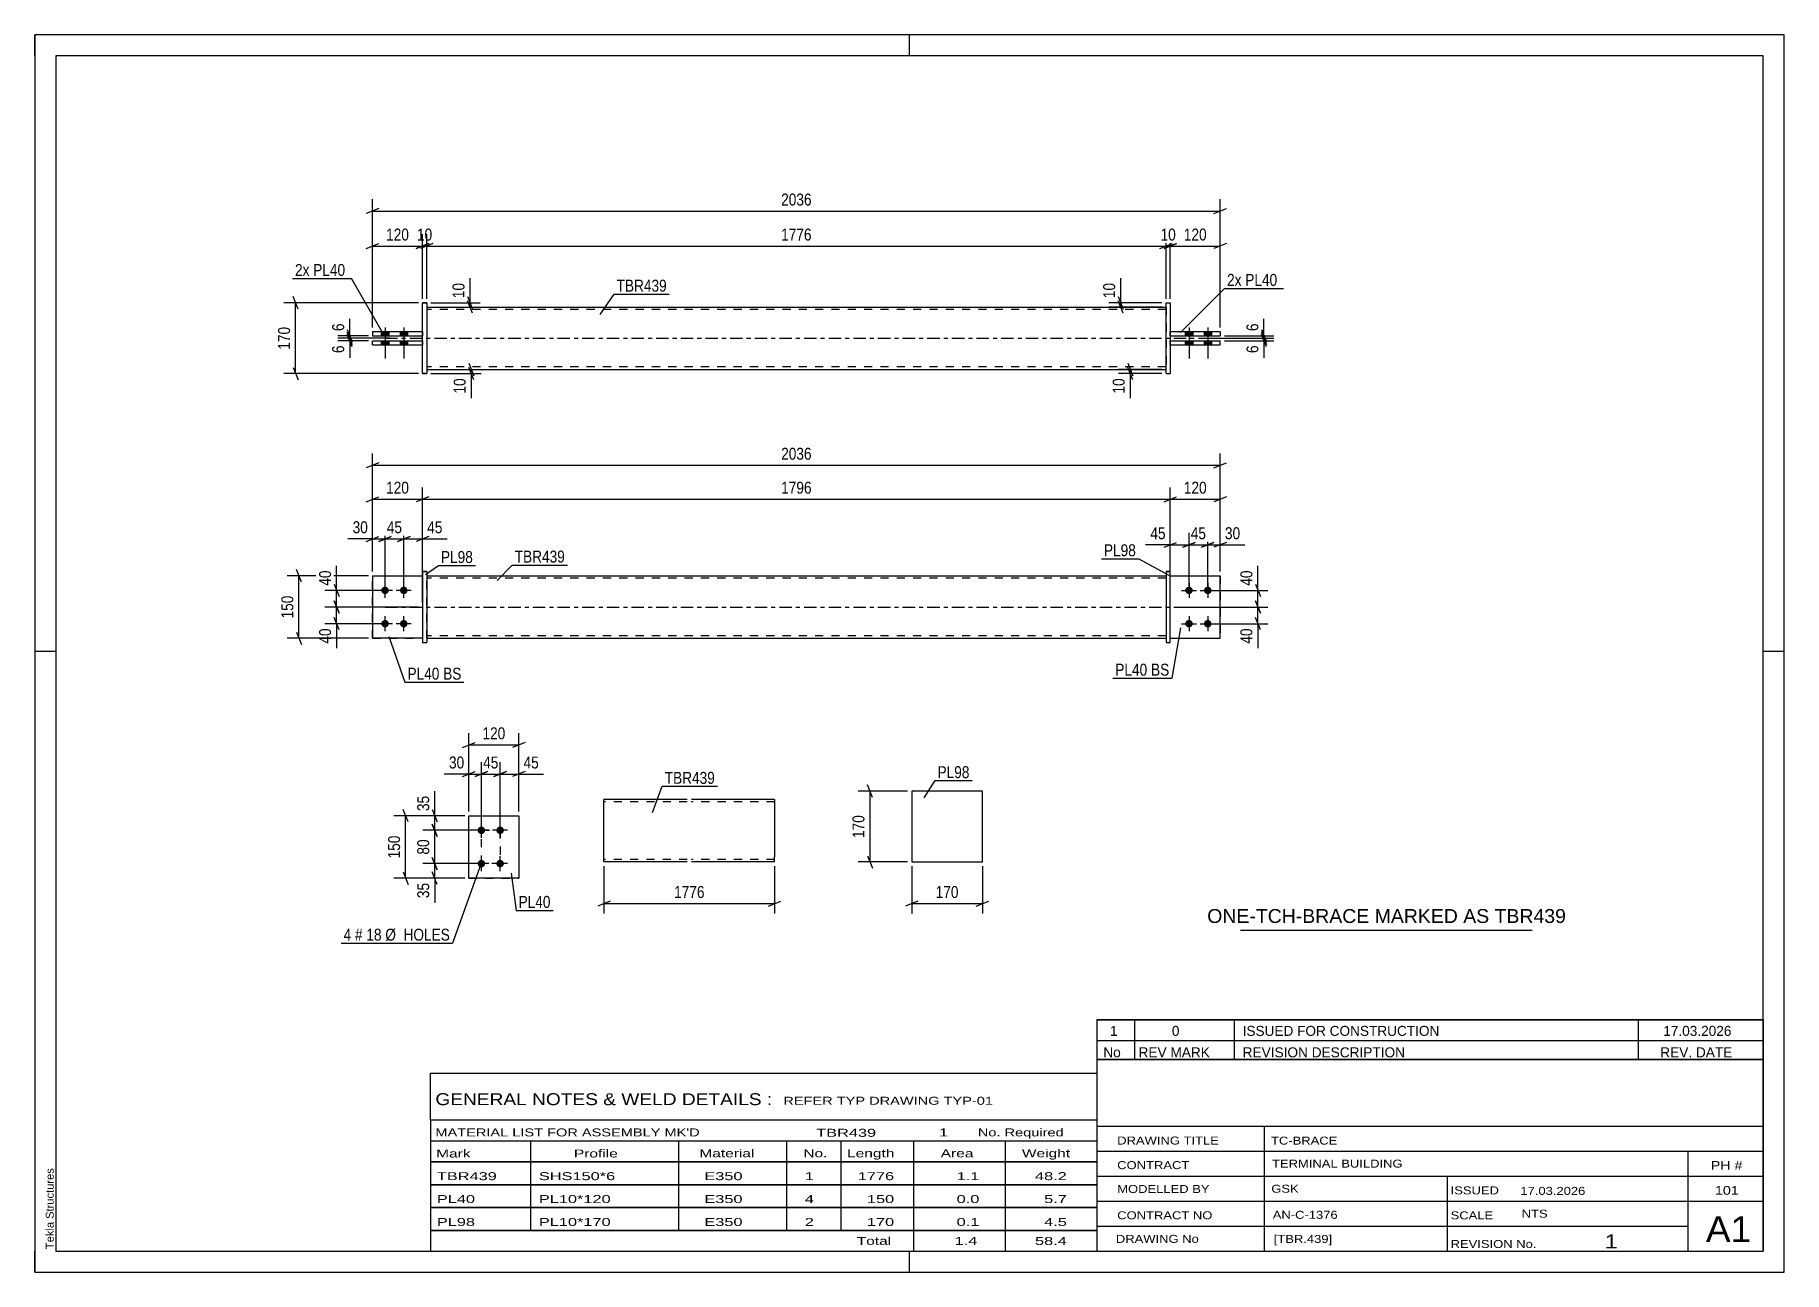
# Paper-space layout 'Layout1' of a CAD drawing. Header units: millimetres. Extents: x 0 to 420, y 0 to 297.
# The model-space entities are those that its viewports show. They can reach past a viewport. Long polylines and large blocks are cut down to what shows.
import ezdxf

# ---------------------------------------------------------------- set-up
doc = ezdxf.new("R2010")
doc.units = ezdxf.units.MM
doc.linetypes.add('DXK_LINE_DOT2', pattern=[3.9198, 1.9599, -1.9599])
doc.linetypes.add('DXK_LINE_DOT3', pattern=[5.9187, 2.979, -0.9799, 0.9799, -0.9799])
doc.layers.add('Viewport layer', color=7, linetype='Continuous', plot=False)
doc.styles.add('Arial', font='ARIAL.TTF', dxfattribs={"height": 0.2})
doc.styles.add('Arial Narrow', font='ARIALN.TTF', dxfattribs={"height": 0.2})

# ---------------------------------------------------------------- blocks, each defined once
blk = doc.blocks.new('Unknown-580870514-1163')
at = {"color": 5, "linetype": 'Continuous'}
for p, q in [((420, 297), (0, 297)), ((0, 297), (0, 0)), ((0, 292), (0, 297)), ((210, 292), (210, 297)), ((420, 0), (420, 297)), ((415, 292), (5, 292)), ((5, 292), (5, 5)), ((415, 5), (415, 292)), ((5, 149), (0, 149)), ((420, 149), (415, 149)), ((0, 0), (0, 5)), ((5, 5), (415, 5)), ((210, 0), (210, 5)), ((0, 0), (420, 0))]:
    blk.add_line(p, q, dxfattribs=at)
at = {"color": 174, "linetype": 'Continuous', "style": 'Arial'}
blk.add_text('Tekla Structures', height=1.9102, rotation=90, dxfattribs=at).set_placement((4.5, 5.5))
blk = doc.blocks.new('Bolt-580870514-1794 - 1790')
at = {"linetype": 'Continuous'}
for points in [[(84.06, 164.55), (84.25, 164.53), (84.42, 164.48), (84.59, 164.38), (84.73, 164.26), (84.84, 164.1), (84.91, 163.93), (84.95, 163.75), (84.95, 163.56), (84.91, 163.38), (84.84, 163.2), (84.73, 163.05), (84.59, 162.93), (84.42, 162.83), (84.25, 162.77), (84.06, 162.75), (83.87, 162.77), (83.69, 162.83), (83.53, 162.93), (83.39, 163.05), (83.28, 163.2), (83.2, 163.38), (83.16, 163.56), (83.16, 163.75), (83.2, 163.93), (83.28, 164.1), (83.39, 164.26), (83.53, 164.38), (83.69, 164.48), (83.87, 164.53)], [(88.56, 164.55), (88.75, 164.53), (88.92, 164.48), (89.09, 164.38), (89.23, 164.26), (89.34, 164.1), (89.41, 163.93), (89.45, 163.75), (89.45, 163.56), (89.41, 163.38), (89.34, 163.2), (89.23, 163.05), (89.09, 162.93), (88.92, 162.83), (88.75, 162.77), (88.56, 162.75), (88.37, 162.77), (88.19, 162.83), (88.03, 162.93), (87.89, 163.05), (87.78, 163.2), (87.7, 163.38), (87.66, 163.56), (87.66, 163.75), (87.7, 163.93), (87.78, 164.1), (87.89, 164.26), (88.03, 164.38), (88.19, 164.48), (88.37, 164.53)], [(84.06, 156.55), (84.25, 156.53), (84.42, 156.48), (84.59, 156.38), (84.73, 156.26), (84.84, 156.1), (84.91, 155.93), (84.95, 155.75), (84.95, 155.56), (84.91, 155.38), (84.84, 155.2), (84.73, 155.05), (84.59, 154.93), (84.42, 154.83), (84.25, 154.77), (84.06, 154.75), (83.87, 154.77), (83.69, 154.83), (83.53, 154.93), (83.39, 155.05), (83.28, 155.2), (83.2, 155.38), (83.16, 155.56), (83.16, 155.75), (83.2, 155.93), (83.28, 156.1), (83.39, 156.26), (83.53, 156.38), (83.69, 156.48), (83.87, 156.53)], [(88.56, 156.55), (88.75, 156.53), (88.92, 156.48), (89.09, 156.38), (89.23, 156.26), (89.34, 156.1), (89.41, 155.93), (89.45, 155.75), (89.45, 155.56), (89.41, 155.38), (89.34, 155.2), (89.23, 155.05), (89.09, 154.93), (88.92, 154.83), (88.75, 154.77), (88.56, 154.75), (88.37, 154.77), (88.19, 154.83), (88.03, 154.93), (87.89, 155.05), (87.78, 155.2), (87.7, 155.38), (87.66, 155.56), (87.66, 155.75), (87.7, 155.93), (87.78, 156.1), (87.89, 156.26), (88.03, 156.38), (88.19, 156.48), (88.37, 156.53)]]:
    blk.add_hatch(color=1, dxfattribs=at).paths.add_polyline_path(points)
at = {"color": 1, "linetype": 'Continuous'}
for p, q in [((84.06, 161.85), (84.06, 165.45)), ((88.56, 161.85), (88.56, 165.45)), ((85.86, 163.65), (82.26, 163.65)), ((90.36, 163.65), (86.76, 163.65)), ((85.86, 155.65), (82.26, 155.65)), ((84.06, 153.85), (84.06, 157.45)), ((90.36, 155.65), (86.76, 155.65)), ((88.56, 153.85), (88.56, 157.45))]:
    blk.add_line(p, q, dxfattribs=at)
blk = doc.blocks.new('Part-580870514-1809 - 1790')
at = {"color": 2, "linetype": 'Continuous'}
for p, q in [((271.62, 168.15), (271.62, 168.16)), ((271.62, 168.16), (271.62, 151.15)), ((271.62, 168.16), (272.62, 168.16)), ((272.62, 168.15), (271.62, 168.15)), ((272.62, 151.15), (272.62, 168.16)), ((271.62, 151.15), (272.62, 151.15))]:
    blk.add_line(p, q, dxfattribs=at)
at = {"color": 7, "linetype": 'DXK_LINE_DOT2'}
blk.add_line((271.62, 151.16), (272.62, 151.16), dxfattribs=at)
blk = doc.blocks.new('Bolt-580870514-1793 - 1790')
at = {"linetype": 'Continuous'}
for points in [[(277.12, 164.55), (277.31, 164.53), (277.49, 164.48), (277.65, 164.38), (277.79, 164.26), (277.9, 164.1), (277.98, 163.93), (278.02, 163.75), (278.02, 163.56), (277.98, 163.38), (277.9, 163.2), (277.79, 163.05), (277.65, 162.93), (277.49, 162.83), (277.31, 162.77), (277.12, 162.75), (276.93, 162.77), (276.75, 162.83), (276.59, 162.93), (276.45, 163.05), (276.34, 163.2), (276.26, 163.38), (276.23, 163.56), (276.23, 163.75), (276.26, 163.93), (276.34, 164.1), (276.45, 164.26), (276.59, 164.38), (276.75, 164.48), (276.93, 164.53)], [(281.62, 164.55), (281.81, 164.53), (281.99, 164.48), (282.15, 164.38), (282.29, 164.26), (282.4, 164.1), (282.48, 163.93), (282.52, 163.75), (282.52, 163.56), (282.48, 163.38), (282.4, 163.2), (282.29, 163.05), (282.15, 162.93), (281.99, 162.83), (281.81, 162.77), (281.62, 162.75), (281.43, 162.77), (281.25, 162.83), (281.09, 162.93), (280.95, 163.05), (280.84, 163.2), (280.76, 163.38), (280.73, 163.56), (280.73, 163.75), (280.76, 163.93), (280.84, 164.1), (280.95, 164.26), (281.09, 164.38), (281.25, 164.48), (281.43, 164.53)], [(277.12, 156.55), (277.31, 156.53), (277.49, 156.48), (277.65, 156.38), (277.79, 156.26), (277.9, 156.1), (277.98, 155.93), (278.02, 155.75), (278.02, 155.56), (277.98, 155.38), (277.9, 155.2), (277.79, 155.05), (277.65, 154.93), (277.49, 154.83), (277.31, 154.77), (277.12, 154.75), (276.93, 154.77), (276.75, 154.83), (276.59, 154.93), (276.45, 155.05), (276.34, 155.2), (276.26, 155.38), (276.23, 155.56), (276.23, 155.75), (276.26, 155.93), (276.34, 156.1), (276.45, 156.26), (276.59, 156.38), (276.75, 156.48), (276.93, 156.53)], [(281.62, 156.55), (281.81, 156.53), (281.99, 156.48), (282.15, 156.38), (282.29, 156.26), (282.4, 156.1), (282.48, 155.93), (282.52, 155.75), (282.52, 155.56), (282.48, 155.38), (282.4, 155.2), (282.29, 155.05), (282.15, 154.93), (281.99, 154.83), (281.81, 154.77), (281.62, 154.75), (281.43, 154.77), (281.25, 154.83), (281.09, 154.93), (280.95, 155.05), (280.84, 155.2), (280.76, 155.38), (280.73, 155.56), (280.73, 155.75), (280.76, 155.93), (280.84, 156.1), (280.95, 156.26), (281.09, 156.38), (281.25, 156.48), (281.43, 156.53)]]:
    blk.add_hatch(color=1, dxfattribs=at).paths.add_polyline_path(points)
at = {"color": 1, "linetype": 'Continuous'}
for p, q in [((277.12, 165.45), (277.12, 161.85)), ((281.62, 165.45), (281.62, 161.85)), ((275.32, 163.65), (278.92, 163.65)), ((279.82, 163.65), (283.42, 163.65)), ((275.32, 155.65), (278.92, 155.65)), ((277.12, 157.45), (277.12, 153.85)), ((279.82, 155.65), (283.42, 155.65)), ((281.62, 157.45), (281.62, 153.85))]:
    blk.add_line(p, q, dxfattribs=at)
blk = doc.blocks.new('Part-580870514-1799 - 1790')
at = {"color": 7, "linetype": 'DXK_LINE_DOT2'}
for p, q in [((272.62, 167.15), (284.62, 167.15)), ((272.62, 152.15), (272.62, 167.15)), ((272.62, 167.15), (284.62, 167.15)), ((284.62, 167.15), (284.62, 167.15)), ((284.62, 167.15), (284.62, 152.15)), ((272.62, 152.15), (272.62, 152.15)), ((272.62, 152.15), (284.62, 152.15)), ((272.62, 152.15), (284.62, 152.15))]:
    blk.add_line(p, q, dxfattribs=at)
blk = doc.blocks.new('Part-580870514-1804 - 1790')
at = {"color": 2, "linetype": 'Continuous'}
for p, q in [((272.62, 167.15), (284.62, 167.15)), ((284.62, 167.15), (284.62, 167.15)), ((284.62, 152.15), (284.62, 167.15)), ((272.62, 152.15), (284.62, 152.15))]:
    blk.add_line(p, q, dxfattribs=at)
at = {"color": 7, "linetype": 'DXK_LINE_DOT2'}
for p, q in [((272.62, 167.15), (284.62, 167.15)), ((272.62, 152.15), (272.62, 167.15)), ((284.62, 167.15), (284.62, 167.15)), ((272.62, 152.15), (272.62, 152.15)), ((272.62, 152.15), (284.62, 152.15))]:
    blk.add_line(p, q, dxfattribs=at)
blk = doc.blocks.new('Part-580870514-1814 - 1790')
at = {"color": 7, "linetype": 'DXK_LINE_DOT2'}
for p, q in [((81.06, 167.15), (93.06, 167.15)), ((81.06, 167.15), (93.06, 167.15)), ((81.06, 152.15), (81.06, 167.15)), ((93.06, 167.15), (93.06, 167.15)), ((93.06, 167.15), (93.06, 152.15)), ((81.06, 152.15), (93.06, 152.15)), ((93.06, 152.15), (81.06, 152.15)), ((81.06, 152.15), (81.06, 152.15))]:
    blk.add_line(p, q, dxfattribs=at)
blk = doc.blocks.new('Part-580870514-1819 - 1790')
at = {"color": 2, "linetype": 'Continuous'}
for p, q in [((81.06, 167.15), (93.06, 167.15)), ((81.06, 167.15), (81.06, 152.15)), ((93.06, 152.15), (81.06, 152.15)), ((81.06, 152.15), (81.06, 152.15))]:
    blk.add_line(p, q, dxfattribs=at)
at = {"color": 7, "linetype": 'DXK_LINE_DOT2'}
for p, q in [((81.06, 167.15), (93.06, 167.15)), ((93.06, 167.15), (93.06, 167.15)), ((93.06, 167.15), (93.06, 152.15)), ((81.06, 152.15), (93.06, 152.15))]:
    blk.add_line(p, q, dxfattribs=at)
blk = doc.blocks.new('Part-580870514-1824 - 1790')
at = {"color": 2, "linetype": 'Continuous'}
for p, q in [((93.06, 168.15), (94.06, 168.15)), ((94.06, 168.15), (93.06, 168.15)), ((93.06, 168.15), (93.06, 151.15)), ((94.06, 168.15), (94.06, 151.15)), ((93.06, 151.15), (94.06, 151.15))]:
    blk.add_line(p, q, dxfattribs=at)
at = {"color": 7, "linetype": 'DXK_LINE_DOT2'}
for p, q in [((93.06, 168.15), (93.06, 168.15)), ((93.06, 168.15), (93.06, 168.15)), ((94.06, 168.15), (94.06, 168.15)), ((93.06, 151.15), (94.06, 151.15))]:
    blk.add_line(p, q, dxfattribs=at)
blk = doc.blocks.new('Part-580870514-1829 - 1790')
at = {"color": 2, "linetype": 'Continuous'}
for p, q in [((94.06, 167.15), (271.62, 167.15)), ((94.06, 152.15), (271.62, 152.15))]:
    blk.add_line(p, q, dxfattribs=at)
at = {"color": 7, "linetype": 'DXK_LINE_DOT2'}
for p, q in [((94.06, 152.15), (94.06, 167.15)), ((271.62, 166.55), (94.06, 166.55)), ((271.62, 167.15), (271.62, 152.15)), ((271.62, 152.75), (94.06, 152.75))]:
    blk.add_line(p, q, dxfattribs=at)
at = {"color": 7, "linetype": 'DXK_LINE_DOT3'}
blk.add_line((84.06, 159.65), (281.62, 159.65), dxfattribs=at)
blk = doc.blocks.new('Part-580870514-2096 - 2082')
at = {"color": 2, "linetype": 'Continuous'}
for p, q in [((94.06, 232.69), (93.06, 232.69)), ((93.06, 232.69), (94.06, 232.69)), ((93.06, 215.69), (93.06, 232.69)), ((94.06, 232.69), (94.06, 215.69)), ((94.06, 215.69), (93.06, 215.69))]:
    blk.add_line(p, q, dxfattribs=at)
at = {"color": 7, "linetype": 'DXK_LINE_DOT2'}
for p, q in [((93.06, 232.69), (93.06, 232.69)), ((93.06, 232.69), (93.06, 232.69)), ((94.06, 232.69), (94.06, 232.69)), ((94.06, 232.69), (94.06, 232.69)), ((93.06, 215.69), (94.06, 215.69)), ((93.06, 215.69), (93.06, 215.69))]:
    blk.add_line(p, q, dxfattribs=at)
blk = doc.blocks.new('Bolt-580870514-2089 - 2082')
at = {"linetype": 'Continuous'}
for points in [[(83.16, 224.79), (84.96, 224.79), (84.96, 225.79), (83.16, 225.79)], [(83.16, 224.79), (84.96, 224.79), (84.96, 225.79), (83.16, 225.79)], [(83.16, 222.59), (84.96, 222.59), (84.96, 223.59), (83.16, 223.59)], [(83.16, 222.59), (84.96, 222.59), (84.96, 223.59), (83.16, 223.59)], [(87.66, 224.79), (89.46, 224.79), (89.46, 225.79), (87.66, 225.79)], [(87.66, 224.79), (89.46, 224.79), (89.46, 225.79), (87.66, 225.79)], [(87.66, 222.59), (89.46, 222.59), (89.46, 223.59), (87.66, 223.59)], [(87.66, 222.59), (89.46, 222.59), (89.46, 223.59), (87.66, 223.59)]]:
    blk.add_hatch(color=1, dxfattribs=at).paths.add_polyline_path(points)
at = {"color": 1, "linetype": 'Continuous'}
for p, q in [((83.16, 225.79), (83.16, 224.79)), ((83.16, 225.79), (83.16, 224.79)), ((83.16, 223.59), (83.16, 222.59)), ((83.16, 223.59), (83.16, 222.59)), ((84.06, 226.79), (84.06, 219.29)), ((84.06, 226.79), (84.06, 219.29)), ((84.96, 225.79), (84.96, 224.79)), ((84.96, 225.79), (84.96, 224.79)), ((84.96, 223.59), (84.96, 222.59)), ((84.96, 223.59), (84.96, 222.59)), ((87.66, 225.79), (87.66, 224.79)), ((87.66, 225.79), (87.66, 224.79)), ((87.66, 223.59), (87.66, 222.59)), ((87.66, 223.59), (87.66, 222.59)), ((88.56, 226.79), (88.56, 219.29)), ((88.56, 226.79), (88.56, 219.29)), ((89.46, 225.79), (89.46, 224.79)), ((89.46, 225.79), (89.46, 224.79)), ((89.46, 223.59), (89.46, 222.59)), ((89.46, 223.59), (89.46, 222.59))]:
    blk.add_line(p, q, dxfattribs=at)
blk = doc.blocks.new('Part-580870514-2106 - 2082')
at = {"color": 2, "linetype": 'Continuous'}
for p, q in [((81.06, 225.79), (93.06, 225.79)), ((81.06, 225.79), (93.06, 225.79)), ((81.06, 225.79), (81.06, 224.79)), ((81.06, 224.79), (93.06, 224.79))]:
    blk.add_line(p, q, dxfattribs=at)
at = {"color": 7, "linetype": 'DXK_LINE_DOT2'}
for p, q in [((81.06, 225.79), (81.06, 225.79)), ((81.06, 225.79), (81.06, 225.79)), ((81.06, 224.79), (93.06, 224.79)), ((93.06, 225.79), (93.06, 224.79))]:
    blk.add_line(p, q, dxfattribs=at)
blk = doc.blocks.new('Bolt-580870514-2090 - 2082')
at = {"linetype": 'Continuous'}
for points in [[(278.02, 225.79), (276.22, 225.79), (276.22, 224.79), (278.02, 224.79)], [(278.02, 225.79), (276.22, 225.79), (276.22, 224.79), (278.02, 224.79)], [(278.02, 223.59), (276.22, 223.59), (276.22, 222.59), (278.02, 222.59)], [(278.02, 223.59), (276.22, 223.59), (276.22, 222.59), (278.02, 222.59)], [(282.52, 225.79), (280.72, 225.79), (280.72, 224.79), (282.52, 224.79)], [(282.52, 225.79), (280.72, 225.79), (280.72, 224.79), (282.52, 224.79)], [(282.52, 223.59), (280.72, 223.59), (280.72, 222.59), (282.52, 222.59)], [(282.52, 223.59), (280.72, 223.59), (280.72, 222.59), (282.52, 222.59)]]:
    blk.add_hatch(color=1, dxfattribs=at).paths.add_polyline_path(points)
at = {"color": 1, "linetype": 'Continuous'}
for p, q in [((276.22, 225.79), (276.22, 224.79)), ((276.22, 225.79), (276.22, 224.79)), ((276.22, 223.59), (276.22, 222.59)), ((276.22, 223.59), (276.22, 222.59)), ((277.12, 226.79), (277.12, 219.29)), ((277.12, 226.79), (277.12, 219.29)), ((278.02, 225.79), (278.02, 224.79)), ((278.02, 225.79), (278.02, 224.79)), ((278.02, 223.59), (278.02, 222.59)), ((278.02, 223.59), (278.02, 222.59)), ((280.72, 225.79), (280.72, 224.79)), ((280.72, 225.79), (280.72, 224.79)), ((280.72, 223.59), (280.72, 222.59)), ((280.72, 223.59), (280.72, 222.59)), ((281.62, 226.79), (281.62, 219.29)), ((281.62, 226.79), (281.62, 219.29)), ((282.52, 225.79), (282.52, 224.79)), ((282.52, 225.79), (282.52, 224.79)), ((282.52, 223.59), (282.52, 222.59)), ((282.52, 223.59), (282.52, 222.59))]:
    blk.add_line(p, q, dxfattribs=at)
blk = doc.blocks.new('Part-580870514-2095 - 2082')
at = {"color": 2, "linetype": 'Continuous'}
for p, q in [((94.06, 231.69), (271.62, 231.69)), ((94.06, 216.69), (271.62, 216.69))]:
    blk.add_line(p, q, dxfattribs=at)
at = {"color": 7, "linetype": 'DXK_LINE_DOT2'}
for p, q in [((94.06, 231.69), (94.06, 216.69)), ((271.62, 231.09), (94.06, 231.09)), ((271.62, 231.69), (271.62, 216.69)), ((271.62, 217.29), (94.06, 217.29))]:
    blk.add_line(p, q, dxfattribs=at)
at = {"color": 7, "linetype": 'DXK_LINE_DOT3'}
blk.add_line((84.06, 224.19), (281.62, 224.19), dxfattribs=at)
blk = doc.blocks.new('Part-580870514-2101 - 2082')
at = {"color": 2, "linetype": 'Continuous'}
for p, q in [((81.06, 223.59), (93.06, 223.59)), ((81.06, 223.59), (93.06, 223.59)), ((81.06, 222.59), (81.06, 223.59)), ((81.06, 222.59), (93.06, 222.59))]:
    blk.add_line(p, q, dxfattribs=at)
at = {"color": 7, "linetype": 'DXK_LINE_DOT2'}
for p, q in [((81.06, 223.59), (81.06, 223.59)), ((81.06, 223.59), (81.06, 223.59)), ((93.06, 223.59), (93.06, 222.59)), ((81.06, 222.59), (93.06, 222.59))]:
    blk.add_line(p, q, dxfattribs=at)
blk = doc.blocks.new('Part-580870514-2107 - 2082')
at = {"color": 2, "linetype": 'Continuous'}
for p, q in [((271.62, 232.69), (271.62, 232.69)), ((271.62, 232.69), (271.62, 232.69)), ((271.62, 215.69), (271.62, 232.69)), ((271.62, 232.69), (272.62, 232.69)), ((271.62, 232.69), (272.62, 232.69)), ((272.62, 232.69), (272.62, 232.69)), ((272.62, 232.69), (272.62, 232.69)), ((272.62, 232.69), (272.62, 215.69)), ((271.62, 215.69), (272.62, 215.69))]:
    blk.add_line(p, q, dxfattribs=at)
at = {"color": 7, "linetype": 'DXK_LINE_DOT2'}
for p in [(271.62, 215.69), (272.62, 215.69)]:
    blk.add_line(p, (272.62, 215.69), dxfattribs=at)
blk = doc.blocks.new('Part-580870514-2112 - 2082')
at = {"color": 2, "linetype": 'Continuous'}
for p, q in [((272.62, 225.79), (284.62, 225.79)), ((272.62, 225.79), (284.62, 225.79)), ((272.62, 224.79), (284.62, 224.79)), ((284.62, 225.79), (284.62, 224.79))]:
    blk.add_line(p, q, dxfattribs=at)
at = {"color": 7, "linetype": 'DXK_LINE_DOT2'}
for p, q in [((272.62, 224.79), (272.62, 225.79)), ((272.62, 224.79), (284.62, 224.79)), ((284.62, 225.79), (284.62, 225.79)), ((284.62, 225.79), (284.62, 225.79))]:
    blk.add_line(p, q, dxfattribs=at)
blk = doc.blocks.new('Part-580870514-2117 - 2082')
at = {"color": 2, "linetype": 'Continuous'}
for p, q in [((272.62, 223.59), (284.62, 223.59)), ((272.62, 223.59), (284.62, 223.59)), ((284.62, 222.59), (284.62, 223.59)), ((272.62, 222.59), (284.62, 222.59))]:
    blk.add_line(p, q, dxfattribs=at)
at = {"color": 7, "linetype": 'DXK_LINE_DOT2'}
for p, q in [((272.62, 222.59), (272.62, 223.59)), ((284.62, 223.59), (284.62, 223.59)), ((284.62, 223.59), (284.62, 223.59)), ((272.62, 222.59), (284.62, 222.59))]:
    blk.add_line(p, q, dxfattribs=at)
blk = doc.blocks.new('Part-580870514-1458 - 1409')
at = {"color": 2, "linetype": 'Continuous'}
for p, q in [((104.2, 109.55), (116.2, 109.55)), ((104.2, 94.55), (104.2, 109.55)), ((116.2, 109.55), (116.2, 109.55)), ((116.2, 109.55), (116.2, 94.55)), ((116.2, 94.55), (104.2, 94.55)), ((104.2, 94.55), (104.2, 94.55))]:
    blk.add_line(p, q, dxfattribs=at)
at = {"color": 7, "linetype": 'DXK_LINE_DOT2'}
for p, q in [((104.2, 109.55), (116.2, 109.55)), ((104.2, 94.55), (116.2, 94.55)), ((104.2, 94.55), (104.2, 94.55))]:
    blk.add_line(p, q, dxfattribs=at)
blk = doc.blocks.new('Bolt-580870514-1443 - 1409')
at = {"linetype": 'Continuous'}
for points in [[(107.2, 105.15), (107.01, 105.17), (106.83, 105.22), (106.67, 105.32), (106.53, 105.44), (106.42, 105.6), (106.34, 105.77), (106.3, 105.95), (106.3, 106.14), (106.34, 106.32), (106.42, 106.5), (106.53, 106.65), (106.67, 106.77), (106.83, 106.87), (107.01, 106.93), (107.2, 106.95), (107.39, 106.93), (107.57, 106.87), (107.73, 106.77), (107.87, 106.65), (107.98, 106.5), (108.06, 106.32), (108.1, 106.14), (108.1, 105.95), (108.06, 105.77), (107.98, 105.6), (107.87, 105.44), (107.73, 105.32), (107.57, 105.22), (107.39, 105.17)], [(111.7, 105.15), (111.51, 105.17), (111.33, 105.22), (111.17, 105.32), (111.03, 105.44), (110.92, 105.6), (110.84, 105.77), (110.8, 105.95), (110.8, 106.14), (110.84, 106.32), (110.92, 106.5), (111.03, 106.65), (111.17, 106.77), (111.33, 106.87), (111.51, 106.93), (111.7, 106.95), (111.89, 106.93), (112.07, 106.87), (112.23, 106.77), (112.37, 106.65), (112.48, 106.5), (112.56, 106.32), (112.6, 106.14), (112.6, 105.95), (112.56, 105.77), (112.48, 105.6), (112.37, 105.44), (112.23, 105.32), (112.07, 105.22), (111.89, 105.17)], [(107.2, 97.15), (107.01, 97.17), (106.83, 97.22), (106.67, 97.32), (106.53, 97.44), (106.42, 97.6), (106.34, 97.77), (106.3, 97.95), (106.3, 98.14), (106.34, 98.32), (106.42, 98.5), (106.53, 98.65), (106.67, 98.77), (106.83, 98.87), (107.01, 98.93), (107.2, 98.95), (107.39, 98.93), (107.57, 98.87), (107.73, 98.77), (107.87, 98.65), (107.98, 98.5), (108.06, 98.32), (108.1, 98.14), (108.1, 97.95), (108.06, 97.77), (107.98, 97.6), (107.87, 97.44), (107.73, 97.32), (107.57, 97.22), (107.39, 97.17)], [(111.7, 97.15), (111.51, 97.17), (111.33, 97.22), (111.17, 97.32), (111.03, 97.44), (110.92, 97.6), (110.84, 97.77), (110.8, 97.95), (110.8, 98.14), (110.84, 98.32), (110.92, 98.5), (111.03, 98.65), (111.17, 98.77), (111.33, 98.87), (111.51, 98.93), (111.7, 98.95), (111.89, 98.93), (112.07, 98.87), (112.23, 98.77), (112.37, 98.65), (112.48, 98.5), (112.56, 98.32), (112.6, 98.14), (112.6, 97.95), (112.56, 97.77), (112.48, 97.6), (112.37, 97.44), (112.23, 97.32), (112.07, 97.22), (111.89, 97.17)]]:
    blk.add_hatch(color=1, dxfattribs=at).paths.add_polyline_path(points)
at = {"color": 1, "linetype": 'Continuous'}
for p, q in [((109, 106.05), (105.4, 106.05)), ((107.2, 104.25), (107.2, 107.85)), ((113.5, 106.05), (109.9, 106.05)), ((111.7, 104.25), (111.7, 107.85)), ((109, 98.05), (105.4, 98.05)), ((107.2, 96.25), (107.2, 99.85)), ((113.5, 98.05), (109.9, 98.05)), ((111.7, 96.25), (111.7, 99.85))]:
    blk.add_line(p, q, dxfattribs=at)
blk = doc.blocks.new('Part-580870514-1389 - 1373')
at = {"color": 2, "linetype": 'Continuous'}
for p, q in [((227.53, 115.45), (210.53, 115.45)), ((210.53, 115.45), (210.53, 98.45)), ((227.53, 98.45), (227.53, 115.45)), ((210.53, 98.45), (227.53, 98.45))]:
    blk.add_line(p, q, dxfattribs=at)
blk = doc.blocks.new('Part-580870514-1274 - 1255')
at = {"color": 2, "linetype": 'Continuous'}
for p, q in [((156.62, 113.46), (136.62, 113.46)), ((136.62, 98.55), (136.62, 113.46)), ((177.62, 113.46), (157.62, 113.46)), ((177.62, 113.46), (177.62, 99.66)), ((136.62, 98.46), (136.62, 98.55)), ((156.62, 98.46), (136.62, 98.46)), ((177.62, 98.46), (157.62, 98.46)), ((177.62, 98.46), (177.62, 99.66))]:
    blk.add_line(p, q, dxfattribs=at)
at = {"color": 7, "linetype": 'DXK_LINE_DOT2'}
for p, q in [((156.62, 112.86), (136.62, 112.86)), ((177.62, 112.86), (157.62, 112.86)), ((177.62, 112.86), (177.62, 112.81)), ((177.62, 112.81), (177.62, 112.86)), ((177.62, 112.72), (177.62, 112.81)), ((177.62, 112.81), (177.62, 112.72)), ((136.62, 99.06), (136.62, 99.1)), ((156.62, 99.06), (136.62, 99.06)), ((177.62, 99.06), (157.62, 99.06)), ((177.62, 99.1), (177.62, 99.43)), ((177.62, 99.06), (177.62, 99.1))]:
    blk.add_line(p, q, dxfattribs=at)
blk = doc.blocks.new('Rectangle-580870514-1567 - 1409')
at = {"color": 1, "linetype": 'DXK_LINE_DOT2'}
blk.add_lwpolyline([(107.2, 106.05), (111.7, 106.05), (111.7, 98.05), (107.2, 98.05), (107.2, 106.05)], close=True, dxfattribs=at)
blk = doc.blocks.new('StraightDimension-580870514-2042 - 1790')
at = {"color": 7, "linetype": 'Continuous'}
for p, q in [((92.06, 159.65), (69.59, 159.65)), ((71.84, 161.15), (73.04, 158.15)), ((72.44, 155.65), (72.44, 159.65)), ((83.06, 155.65), (69.59, 155.65)), ((73.04, 154.15), (71.84, 157.15))]:
    blk.add_line(p, q, dxfattribs=at)
at = {"color": 0}
blk.add_wipeout([(71.69, 155.13), (67.49, 155.13), (67.49, 150.27), (71.69, 150.27)], dxfattribs=at)
at = {"color": 7, "linetype": 'Continuous'}
blk.add_line((72.44, 155.65), (72.44, 149.75), dxfattribs=at)
blk.add_line((72.44, 155.65), (72.44, 149.75), dxfattribs=at)
at = {"color": 3, "style": 'Arial Narrow'}
blk.add_text('40', height=2.863, rotation=90.0002, dxfattribs=at).set_placement((71.09, 150.87))
blk = doc.blocks.new('StraightDimension-580870514-1996 - 1790')
at = {"color": 7, "linetype": 'Continuous'}
for p, q in [((79.56, 175.43), (82.56, 176.63)), ((81.06, 168.15), (81.06, 178.88)), ((85.56, 176.63), (82.56, 175.43)), ((84.06, 164.65), (84.06, 178.88)), ((81.06, 176.03), (84.06, 176.03))]:
    blk.add_line(p, q, dxfattribs=at)
at = {"color": 0}
blk.add_wipeout([(80.53, 176.78), (80.53, 180.98), (75.68, 180.98), (75.68, 176.78)], dxfattribs=at)
at = {"color": 7, "linetype": 'Continuous'}
blk.add_line((81.06, 176.03), (75.15, 176.03), dxfattribs=at)
blk.add_line((81.06, 176.03), (75.15, 176.03), dxfattribs=at)
at = {"color": 3, "style": 'Arial Narrow'}
blk.add_text('30', height=2.863, dxfattribs=at).set_placement((76.28, 177.38))
blk = doc.blocks.new('StraightDimension-580870514-1878 - 1790')
at = {"color": 7, "linetype": 'Continuous'}
for p, q in [((82.56, 194.28), (79.56, 193.08)), ((81.06, 168.15), (81.06, 196.53)), ((81.06, 193.68), (284.62, 193.68)), ((283.12, 193.08), (286.12, 194.28)), ((284.62, 168.15), (284.62, 196.53))]:
    blk.add_line(p, q, dxfattribs=at)
at = {"color": 0}
blk.add_wipeout([(187.1, 194.43), (187.1, 198.63), (178.58, 198.63), (178.58, 194.43)], dxfattribs=at)
at = {"color": 3, "style": 'Arial Narrow'}
blk.add_text('2036', height=2.863, dxfattribs=at).set_placement((179.18, 195.03))
blk = doc.blocks.new('StraightDimension-580870514-1832 - 1790')
at = {"color": 7, "linetype": 'Continuous'}
for p, q in [((281.62, 164.65), (281.62, 177.44)), ((284.62, 168.15), (284.62, 177.44)), ((280.12, 173.99), (283.12, 175.19)), ((281.62, 174.59), (284.62, 174.59)), ((286.12, 175.19), (283.12, 173.99))]:
    blk.add_line(p, q, dxfattribs=at)
at = {"color": 0}
blk.add_wipeout([(290, 175.34), (290, 179.54), (285.15, 179.54), (285.15, 175.34)], dxfattribs=at)
at = {"color": 7, "linetype": 'Continuous'}
blk.add_line((284.62, 174.59), (290.53, 174.59), dxfattribs=at)
blk.add_line((284.62, 174.59), (290.53, 174.59), dxfattribs=at)
at = {"color": 3, "style": 'Arial Narrow'}
blk.add_text('30', height=2.863, dxfattribs=at).set_placement((285.75, 175.94))
blk = doc.blocks.new('StraightDimension-580870514-1848 - 1790')
at = {"color": 7, "linetype": 'Continuous'}
for p, q in [((277.12, 164.65), (277.12, 177.44)), ((281.62, 164.65), (281.62, 177.44)), ((275.62, 173.99), (278.62, 175.19)), ((277.12, 174.59), (281.62, 174.59)), ((283.12, 175.19), (280.12, 173.99))]:
    blk.add_line(p, q, dxfattribs=at)
at = {"color": 0}
blk.add_wipeout([(281.8, 175.34), (281.8, 179.54), (276.94, 179.54), (276.94, 175.34)], dxfattribs=at)
at = {"color": 3, "style": 'Arial Narrow'}
blk.add_text('45', height=2.863, dxfattribs=at).set_placement((277.54, 175.94))
blk = doc.blocks.new('StraightDimension-580870514-1861 - 1790')
at = {"color": 7, "linetype": 'Continuous'}
for p, q in [((272.62, 168.15), (272.62, 177.44)), ((277.12, 164.65), (277.12, 177.44)), ((271.12, 173.99), (274.12, 175.19)), ((272.62, 174.59), (277.12, 174.59)), ((278.62, 175.19), (275.62, 173.99))]:
    blk.add_line(p, q, dxfattribs=at)
at = {"color": 0}
blk.add_wipeout([(272.1, 175.34), (272.1, 179.54), (267.24, 179.54), (267.24, 175.34)], dxfattribs=at)
at = {"color": 7, "linetype": 'Continuous'}
blk.add_line((272.62, 174.59), (266.71, 174.59), dxfattribs=at)
blk.add_line((272.62, 174.59), (266.71, 174.59), dxfattribs=at)
at = {"color": 3, "style": 'Arial Narrow'}
blk.add_text('45', height=2.863, dxfattribs=at).set_placement((267.84, 175.94))
blk = doc.blocks.new('StraightDimension-580870514-1898 - 1790')
at = {"color": 7, "linetype": 'Continuous'}
for p, q in [((293.07, 165.15), (294.27, 162.15)), ((273.62, 159.65), (296.07, 159.65)), ((282.62, 163.65), (296.07, 163.65)), ((294.27, 158.15), (293.07, 161.15)), ((293.67, 159.65), (293.67, 163.65))]:
    blk.add_line(p, q, dxfattribs=at)
at = {"color": 0}
blk.add_wipeout([(292.92, 169.04), (288.72, 169.04), (288.72, 164.18), (292.92, 164.18)], dxfattribs=at)
at = {"color": 7, "linetype": 'Continuous'}
blk.add_line((293.67, 163.65), (293.67, 169.56), dxfattribs=at)
blk.add_line((293.67, 163.65), (293.67, 169.56), dxfattribs=at)
at = {"color": 3, "style": 'Arial Narrow'}
blk.add_text('40', height=2.863, rotation=90.0002, dxfattribs=at).set_placement((292.32, 164.78))
blk = doc.blocks.new('StraightDimension-580870514-1907 - 1790')
at = {"color": 7, "linetype": 'Continuous'}
for p, q in [((273.62, 159.65), (296.07, 159.65)), ((293.07, 161.15), (294.27, 158.15)), ((293.67, 155.65), (293.67, 159.65)), ((282.62, 155.65), (296.07, 155.65)), ((294.27, 154.15), (293.07, 157.15))]:
    blk.add_line(p, q, dxfattribs=at)
at = {"color": 0}
blk.add_wipeout([(292.92, 155.13), (288.72, 155.13), (288.72, 150.27), (292.92, 150.27)], dxfattribs=at)
at = {"color": 7, "linetype": 'Continuous'}
blk.add_line((293.67, 155.65), (293.67, 149.75), dxfattribs=at)
blk.add_line((293.67, 155.65), (293.67, 149.75), dxfattribs=at)
at = {"color": 3, "style": 'Arial Narrow'}
blk.add_text('40', height=2.863, rotation=90.0002, dxfattribs=at).set_placement((292.32, 150.87))
blk = doc.blocks.new('StraightDimension-580870514-1917 - 1790')
at = {"color": 7, "linetype": 'Continuous'}
for p, q in [((271.12, 184.93), (274.12, 186.13)), ((272.62, 168.15), (272.62, 188.38)), ((272.62, 185.53), (284.62, 185.53)), ((286.12, 186.13), (283.12, 184.93)), ((284.62, 168.15), (284.62, 188.38))]:
    blk.add_line(p, q, dxfattribs=at)
at = {"color": 0}
blk.add_wipeout([(281.96, 186.28), (281.96, 190.48), (275.28, 190.48), (275.28, 186.28)], dxfattribs=at)
at = {"color": 3, "style": 'Arial Narrow'}
blk.add_text('120', height=2.863, dxfattribs=at).set_placement((275.88, 186.88))
blk = doc.blocks.new('StraightDimension-580870514-1936 - 1790')
at = {"color": 7, "linetype": 'Continuous'}
for p, q in [((94.56, 186.13), (91.56, 184.93)), ((93.06, 160.65), (93.06, 188.38)), ((93.06, 185.53), (272.62, 185.53)), ((271.12, 184.93), (274.12, 186.13)), ((272.62, 168.15), (272.62, 188.38))]:
    blk.add_line(p, q, dxfattribs=at)
at = {"color": 0}
blk.add_wipeout([(187.1, 186.28), (187.1, 190.48), (178.58, 190.48), (178.58, 186.28)], dxfattribs=at)
at = {"color": 3, "style": 'Arial Narrow'}
blk.add_text('1796', height=2.863, dxfattribs=at).set_placement((179.18, 186.88))
blk = doc.blocks.new('StraightDimension-580870514-1951 - 1790')
at = {"color": 7, "linetype": 'Continuous'}
for p, q in [((79.56, 184.93), (82.56, 186.13)), ((81.06, 168.15), (81.06, 188.38)), ((81.06, 185.53), (93.06, 185.53)), ((94.56, 186.13), (91.56, 184.93)), ((93.06, 160.65), (93.06, 188.38))]:
    blk.add_line(p, q, dxfattribs=at)
at = {"color": 0}
blk.add_wipeout([(90.4, 186.28), (90.4, 190.48), (83.72, 190.48), (83.72, 186.28)], dxfattribs=at)
at = {"color": 3, "style": 'Arial Narrow'}
blk.add_text('120', height=2.863, dxfattribs=at).set_placement((84.32, 186.88))
blk = doc.blocks.new('StraightDimension-580870514-1967 - 1790')
at = {"color": 7, "linetype": 'Continuous'}
for p, q in [((87.06, 175.43), (90.06, 176.63)), ((88.56, 164.65), (88.56, 178.88)), ((94.56, 176.63), (91.56, 175.43)), ((93.06, 168.15), (93.06, 178.88)), ((88.56, 176.03), (93.06, 176.03))]:
    blk.add_line(p, q, dxfattribs=at)
at = {"color": 0}
blk.add_wipeout([(98.44, 176.78), (98.44, 180.98), (93.58, 180.98), (93.58, 176.78)], dxfattribs=at)
at = {"color": 7, "linetype": 'Continuous'}
blk.add_line((93.06, 176.03), (98.96, 176.03), dxfattribs=at)
blk.add_line((93.06, 176.03), (98.96, 176.03), dxfattribs=at)
at = {"color": 3, "style": 'Arial Narrow'}
blk.add_text('45', height=2.863, dxfattribs=at).set_placement((94.18, 177.38))
blk = doc.blocks.new('StraightDimension-580870514-1983 - 1790')
at = {"color": 7, "linetype": 'Continuous'}
for p, q in [((82.56, 175.43), (85.56, 176.63)), ((84.06, 164.65), (84.06, 178.88)), ((90.06, 176.63), (87.06, 175.43)), ((88.56, 164.65), (88.56, 178.88)), ((84.06, 176.03), (88.56, 176.03))]:
    blk.add_line(p, q, dxfattribs=at)
at = {"color": 0}
blk.add_wipeout([(88.74, 176.78), (88.74, 180.98), (83.88, 180.98), (83.88, 176.78)], dxfattribs=at)
at = {"color": 3, "style": 'Arial Narrow'}
blk.add_text('45', height=2.863, dxfattribs=at).set_placement((84.48, 177.38))
blk = doc.blocks.new('StraightDimension-580870514-2013 - 1790')
at = {"color": 7, "linetype": 'Continuous'}
for p, q in [((63.98, 165.65), (62.78, 168.65)), ((80.06, 167.15), (60.53, 167.15)), ((63.38, 152.15), (63.38, 167.15)), ((80.06, 152.15), (60.53, 152.15)), ((62.78, 153.65), (63.98, 150.65))]:
    blk.add_line(p, q, dxfattribs=at)
at = {"color": 0}
blk.add_wipeout([(62.63, 163), (58.43, 163), (58.43, 156.31), (62.63, 156.31)], dxfattribs=at)
at = {"color": 3, "style": 'Arial Narrow'}
blk.add_text('150', height=2.863, rotation=90.0002, dxfattribs=at).set_placement((62.03, 156.91))
blk = doc.blocks.new('StraightDimension-580870514-2033 - 1790')
at = {"color": 7, "linetype": 'Continuous'}
for p, q in [((71.84, 165.15), (73.04, 162.15)), ((83.06, 163.65), (69.59, 163.65)), ((92.06, 159.65), (69.59, 159.65)), ((73.04, 158.15), (71.84, 161.15)), ((72.44, 159.65), (72.44, 163.65))]:
    blk.add_line(p, q, dxfattribs=at)
at = {"color": 0}
blk.add_wipeout([(71.69, 169.04), (67.49, 169.04), (67.49, 164.18), (71.69, 164.18)], dxfattribs=at)
at = {"color": 7, "linetype": 'Continuous'}
blk.add_line((72.44, 163.65), (72.44, 169.56), dxfattribs=at)
blk.add_line((72.44, 163.65), (72.44, 169.56), dxfattribs=at)
at = {"color": 3, "style": 'Arial Narrow'}
blk.add_text('40', height=2.863, rotation=90.0002, dxfattribs=at).set_placement((71.09, 164.78))
blk = doc.blocks.new('StraightDimension-580870514-2153 - 2082')
at = {"color": 7, "linetype": 'Continuous'}
for p, q in [((93.06, 233.69), (93.06, 249.15)), ((94.06, 233.69), (94.06, 249.15)), ((91.56, 245.7), (94.56, 246.9)), ((95.56, 246.9), (92.56, 245.7)), ((93.06, 246.3), (94.06, 246.3))]:
    blk.add_line(p, q, dxfattribs=at)
at = {"color": 0}
blk.add_wipeout([(95.99, 247.05), (95.99, 251.25), (91.13, 251.25), (91.13, 247.05)], dxfattribs=at)
at = {"color": 3, "style": 'Arial Narrow'}
blk.add_text('10', height=2.863, dxfattribs=at).set_placement((91.73, 247.65))
blk = doc.blocks.new('StraightDimension-580870514-2234 - 2082')
at = {"color": 7, "linetype": 'Continuous'}
for p, q in [((280.37, 224.19), (297.52, 224.19)), ((285.62, 224.79), (297.52, 224.79)), ((294.52, 226.29), (295.72, 223.29)), ((295.72, 222.69), (294.52, 225.69)), ((295.12, 224.19), (295.12, 224.79))]:
    blk.add_line(p, q, dxfattribs=at)
at = {"color": 0}
blk.add_wipeout([(294.37, 228.34), (290.17, 228.34), (290.17, 225.31), (294.37, 225.31)], dxfattribs=at)
at = {"color": 7, "linetype": 'Continuous'}
blk.add_line((295.12, 224.79), (295.12, 228.86), dxfattribs=at)
blk.add_line((295.12, 224.79), (295.12, 228.86), dxfattribs=at)
at = {"color": 3, "style": 'Arial Narrow'}
blk.add_text('6', height=2.86, rotation=90.0002, dxfattribs=at).set_placement((293.77, 225.91))
blk = doc.blocks.new('StraightDimension-580870514-2142 - 2082')
at = {"color": 7, "linetype": 'Continuous'}
for p, q in [((81.06, 226.79), (81.06, 257.56)), ((284.62, 226.79), (284.62, 257.56)), ((82.56, 255.31), (79.56, 254.11)), ((81.06, 254.71), (284.62, 254.71)), ((283.12, 254.11), (286.12, 255.31))]:
    blk.add_line(p, q, dxfattribs=at)
at = {"color": 0}
blk.add_wipeout([(187.1, 255.46), (187.1, 259.66), (178.58, 259.66), (178.58, 255.46)], dxfattribs=at)
at = {"color": 3, "style": 'Arial Narrow'}
blk.add_text('2036', height=2.863, dxfattribs=at).set_placement((179.18, 256.06))
blk = doc.blocks.new('StraightDimension-580870514-2183 - 2082')
at = {"color": 7, "linetype": 'Continuous'}
for p, q in [((81.06, 226.79), (81.06, 249.15)), ((93.06, 233.69), (93.06, 249.15)), ((79.56, 245.7), (82.56, 246.9)), ((81.06, 246.3), (93.06, 246.3)), ((94.56, 246.9), (91.56, 245.7))]:
    blk.add_line(p, q, dxfattribs=at)
at = {"color": 0}
blk.add_wipeout([(90.4, 247.05), (90.4, 251.25), (83.72, 251.25), (83.72, 247.05)], dxfattribs=at)
at = {"color": 3, "style": 'Arial Narrow'}
blk.add_text('120', height=2.863, dxfattribs=at).set_placement((84.32, 247.65))
blk = doc.blocks.new('StraightDimension-580870514-2119 - 2082')
at = {"color": 7, "linetype": 'Continuous'}
for p, q in [((270.62, 216.69), (260.17, 216.69)), ((270.62, 215.69), (260.17, 215.69)), ((262.42, 218.19), (263.62, 215.19)), ((263.62, 214.19), (262.42, 217.19)), ((263.02, 215.69), (263.02, 216.69))]:
    blk.add_line(p, q, dxfattribs=at)
at = {"color": 0}
blk.add_wipeout([(262.27, 215.16), (258.07, 215.16), (258.07, 210.31), (262.27, 210.31)], dxfattribs=at)
at = {"color": 7, "linetype": 'Continuous'}
blk.add_line((263.02, 215.69), (263.02, 209.78), dxfattribs=at)
blk.add_line((263.02, 215.69), (263.02, 209.78), dxfattribs=at)
at = {"color": 3, "style": 'Arial Narrow'}
blk.add_text('10', height=2.863, rotation=90.0002, dxfattribs=at).set_placement((261.67, 210.91))
blk = doc.blocks.new('StraightDimension-580870514-2193 - 2082')
at = {"color": 7, "linetype": 'Continuous'}
for p, q in [((272.62, 233.69), (272.62, 249.15)), ((284.62, 226.79), (284.62, 249.15)), ((271.12, 245.7), (274.12, 246.9)), ((272.62, 246.3), (284.62, 246.3)), ((286.12, 246.9), (283.12, 245.7))]:
    blk.add_line(p, q, dxfattribs=at)
at = {"color": 0}
blk.add_wipeout([(281.96, 247.05), (281.96, 251.25), (275.28, 251.25), (275.28, 247.05)], dxfattribs=at)
at = {"color": 3, "style": 'Arial Narrow'}
blk.add_text('120', height=2.863, dxfattribs=at).set_placement((275.88, 247.65))
blk = doc.blocks.new('StraightDimension-580870514-2129 - 2082')
at = {"color": 7, "linetype": 'Continuous'}
for p, q in [((270.62, 232.69), (257.87, 232.69)), ((270.62, 231.69), (257.87, 231.69)), ((260.12, 234.19), (261.32, 231.19)), ((261.32, 230.19), (260.12, 233.19)), ((260.72, 231.69), (260.72, 232.69))]:
    blk.add_line(p, q, dxfattribs=at)
at = {"color": 0}
blk.add_wipeout([(259.97, 238.07), (255.77, 238.07), (255.77, 233.21), (259.97, 233.21)], dxfattribs=at)
at = {"color": 7, "linetype": 'Continuous'}
blk.add_line((260.72, 232.69), (260.72, 238.59), dxfattribs=at)
blk.add_line((260.72, 232.69), (260.72, 238.59), dxfattribs=at)
at = {"color": 3, "style": 'Arial Narrow'}
blk.add_text('10', height=2.863, rotation=90.0002, dxfattribs=at).set_placement((259.37, 233.81))
blk = doc.blocks.new('StraightDimension-580870514-2163 - 2082')
at = {"color": 7, "linetype": 'Continuous'}
for p, q in [((94.06, 233.69), (94.06, 249.15)), ((271.62, 233.69), (271.62, 249.15)), ((95.56, 246.9), (92.56, 245.7)), ((94.06, 246.3), (271.62, 246.3)), ((270.12, 245.7), (273.12, 246.9))]:
    blk.add_line(p, q, dxfattribs=at)
at = {"color": 0}
blk.add_wipeout([(187.1, 247.05), (187.1, 251.25), (178.58, 251.25), (178.58, 247.05)], dxfattribs=at)
at = {"color": 3, "style": 'Arial Narrow'}
blk.add_text('1776', height=2.863, dxfattribs=at).set_placement((179.18, 247.65))
blk = doc.blocks.new('StraightDimension-580870514-2173 - 2082')
at = {"color": 7, "linetype": 'Continuous'}
for p, q in [((271.62, 233.69), (271.62, 249.15)), ((272.62, 233.69), (272.62, 249.15)), ((270.12, 245.7), (273.12, 246.9)), ((274.12, 246.9), (271.12, 245.7)), ((271.62, 246.3), (272.62, 246.3))]:
    blk.add_line(p, q, dxfattribs=at)
at = {"color": 0}
blk.add_wipeout([(274.55, 247.05), (274.55, 251.25), (269.69, 251.25), (269.69, 247.05)], dxfattribs=at)
at = {"color": 3, "style": 'Arial Narrow'}
blk.add_text('10', height=2.863, dxfattribs=at).set_placement((270.29, 247.65))
blk = doc.blocks.new('StraightDimension-580870514-2204 - 2082')
at = {"color": 7, "linetype": 'Continuous'}
for p, q in [((95.06, 216.69), (107.16, 216.69)), ((95.06, 215.69), (107.16, 215.69)), ((104.16, 218.19), (105.36, 215.19)), ((105.36, 214.19), (104.16, 217.19)), ((104.76, 215.69), (104.76, 216.69))]:
    blk.add_line(p, q, dxfattribs=at)
at = {"color": 0}
blk.add_wipeout([(104.01, 215.16), (99.81, 215.16), (99.81, 210.31), (104.01, 210.31)], dxfattribs=at)
at = {"color": 7, "linetype": 'Continuous'}
blk.add_line((104.76, 215.69), (104.76, 209.78), dxfattribs=at)
blk.add_line((104.76, 215.69), (104.76, 209.78), dxfattribs=at)
at = {"color": 3, "style": 'Arial Narrow'}
blk.add_text('10', height=2.863, rotation=90.0002, dxfattribs=at).set_placement((103.41, 210.91))
blk = doc.blocks.new('StraightDimension-580870514-2214 - 2082')
at = {"color": 7, "linetype": 'Continuous'}
for p, q in [((95.06, 232.69), (106.88, 232.69)), ((95.06, 231.69), (106.88, 231.69)), ((103.88, 234.19), (105.08, 231.19)), ((105.08, 230.19), (103.88, 233.19)), ((104.48, 231.69), (104.48, 232.69))]:
    blk.add_line(p, q, dxfattribs=at)
at = {"color": 0}
blk.add_wipeout([(103.73, 238.07), (99.53, 238.07), (99.53, 233.21), (103.73, 233.21)], dxfattribs=at)
at = {"color": 7, "linetype": 'Continuous'}
blk.add_line((104.48, 232.69), (104.48, 238.59), dxfattribs=at)
blk.add_line((104.48, 232.69), (104.48, 238.59), dxfattribs=at)
at = {"color": 3, "style": 'Arial Narrow'}
blk.add_text('10', height=2.863, rotation=90.0002, dxfattribs=at).set_placement((103.13, 233.81))
blk = doc.blocks.new('StraightDimension-580870514-2225 - 2082')
at = {"color": 7, "linetype": 'Continuous'}
for p, q in [((280.37, 224.19), (297.52, 224.19)), ((285.62, 223.59), (297.52, 223.59)), ((294.52, 225.69), (295.72, 222.69)), ((295.72, 222.09), (294.52, 225.09)), ((295.12, 223.59), (295.12, 224.19))]:
    blk.add_line(p, q, dxfattribs=at)
at = {"color": 0}
blk.add_wipeout([(294.37, 223.06), (290.17, 223.06), (290.17, 220.03), (294.37, 220.03)], dxfattribs=at)
at = {"color": 7, "linetype": 'Continuous'}
blk.add_line((295.12, 223.59), (295.12, 219.51), dxfattribs=at)
blk.add_line((295.12, 223.59), (295.12, 219.51), dxfattribs=at)
at = {"color": 3, "style": 'Arial Narrow'}
blk.add_text('6', height=2.86, rotation=90.0002, dxfattribs=at).set_placement((293.77, 220.63))
blk = doc.blocks.new('StraightDimension-580870514-2243 - 2082')
at = {"color": 7, "linetype": 'Continuous'}
for p, q in [((92.06, 232.69), (59.74, 232.69)), ((63.19, 231.19), (61.99, 234.19)), ((62.59, 215.69), (62.59, 232.69)), ((92.06, 215.69), (59.74, 215.69)), ((61.99, 217.19), (63.19, 214.19))]:
    blk.add_line(p, q, dxfattribs=at)
at = {"color": 0}
blk.add_wipeout([(61.84, 227.53), (57.64, 227.53), (57.64, 220.84), (61.84, 220.84)], dxfattribs=at)
at = {"color": 3, "style": 'Arial Narrow'}
blk.add_text('170', height=2.863, rotation=90.0002, dxfattribs=at).set_placement((61.24, 221.44))
blk = doc.blocks.new('StraightDimension-580870514-2254 - 2082')
at = {"color": 7, "linetype": 'Continuous'}
for p, q in [((80.06, 224.79), (72.73, 224.79)), ((85.31, 224.19), (72.73, 224.19)), ((74.98, 226.29), (76.18, 223.29)), ((76.18, 222.69), (74.98, 225.69)), ((75.58, 224.19), (75.58, 224.79))]:
    blk.add_line(p, q, dxfattribs=at)
at = {"color": 0}
blk.add_wipeout([(74.83, 228.34), (70.63, 228.34), (70.63, 225.31), (74.83, 225.31)], dxfattribs=at)
at = {"color": 7, "linetype": 'Continuous'}
blk.add_line((75.58, 224.79), (75.58, 228.87), dxfattribs=at)
blk.add_line((75.58, 224.79), (75.58, 228.87), dxfattribs=at)
at = {"color": 3, "style": 'Arial Narrow'}
blk.add_text('6', height=2.86, rotation=90.0002, dxfattribs=at).set_placement((74.23, 225.91))
blk = doc.blocks.new('StraightDimension-580870514-2264 - 2082')
at = {"color": 7, "linetype": 'Continuous'}
for p, q in [((85.31, 224.19), (72.73, 224.19)), ((80.06, 223.59), (72.73, 223.59)), ((74.98, 225.69), (76.18, 222.69)), ((76.18, 222.09), (74.98, 225.09)), ((75.58, 223.59), (75.58, 224.19))]:
    blk.add_line(p, q, dxfattribs=at)
at = {"color": 0}
blk.add_wipeout([(74.83, 223.06), (70.63, 223.06), (70.63, 220.03), (74.83, 220.03)], dxfattribs=at)
at = {"color": 7, "linetype": 'Continuous'}
blk.add_line((75.58, 223.59), (75.58, 219.51), dxfattribs=at)
blk.add_line((75.58, 223.59), (75.58, 219.51), dxfattribs=at)
at = {"color": 3, "style": 'Arial Narrow'}
blk.add_text('6', height=2.86, rotation=90.0002, dxfattribs=at).set_placement((74.23, 220.63))
blk = doc.blocks.new('StraightDimension-580870514-1490 - 1409')
at = {"color": 7, "linetype": 'Continuous'}
for p, q in [((107.2, 107.05), (107.2, 122.4)), ((111.7, 107.05), (111.7, 122.4)), ((105.7, 118.95), (108.7, 120.15)), ((107.2, 119.55), (111.7, 119.55)), ((113.2, 120.15), (110.2, 118.95))]:
    blk.add_line(p, q, dxfattribs=at)
at = {"color": 0}
blk.add_wipeout([(111.88, 120.3), (111.88, 124.5), (107.02, 124.5), (107.02, 120.3)], dxfattribs=at)
at = {"color": 3, "style": 'Arial Narrow'}
blk.add_text('45', height=2.863, dxfattribs=at).set_placement((107.62, 120.9))
blk = doc.blocks.new('StraightDimension-580870514-1514 - 1409')
at = {"color": 7, "linetype": 'Continuous'}
for p, q in [((103.2, 109.55), (86.16, 109.55)), ((89.61, 108.05), (88.41, 111.05)), ((89.01, 94.55), (89.01, 109.55)), ((103.2, 94.55), (86.16, 94.55)), ((88.41, 96.05), (89.61, 93.05))]:
    blk.add_line(p, q, dxfattribs=at)
at = {"color": 0}
blk.add_wipeout([(88.26, 105.39), (84.06, 105.39), (84.06, 98.7), (88.26, 98.7)], dxfattribs=at)
at = {"color": 3, "style": 'Arial Narrow'}
blk.add_text('150', height=2.863, rotation=90.0002, dxfattribs=at).set_placement((87.66, 99.3))
blk = doc.blocks.new('StraightDimension-580870514-1460 - 1409')
at = {"color": 7, "linetype": 'Continuous'}
for p, q in [((102.7, 125.95), (105.7, 127.15)), ((104.2, 110.55), (104.2, 129.4)), ((104.2, 126.55), (116.2, 126.55)), ((117.7, 127.15), (114.7, 125.95)), ((116.2, 110.55), (116.2, 129.4))]:
    blk.add_line(p, q, dxfattribs=at)
at = {"color": 0}
blk.add_wipeout([(113.54, 127.3), (113.54, 131.5), (106.86, 131.5), (106.86, 127.3)], dxfattribs=at)
at = {"color": 3, "style": 'Arial Narrow'}
blk.add_text('120', height=2.863, dxfattribs=at).set_placement((107.46, 127.9))
blk = doc.blocks.new('StraightDimension-580870514-1477 - 1409')
at = {"color": 7, "linetype": 'Continuous'}
for p, q in [((111.7, 107.05), (111.7, 122.4)), ((116.2, 110.55), (116.2, 122.4)), ((110.2, 118.95), (113.2, 120.15)), ((111.7, 119.55), (116.2, 119.55)), ((117.7, 120.15), (114.7, 118.95))]:
    blk.add_line(p, q, dxfattribs=at)
at = {"color": 0}
blk.add_wipeout([(121.58, 120.3), (121.58, 124.5), (116.72, 124.5), (116.72, 120.3)], dxfattribs=at)
at = {"color": 7, "linetype": 'Continuous'}
blk.add_line((116.2, 119.55), (122.11, 119.55), dxfattribs=at)
blk.add_line((116.2, 119.55), (122.11, 119.55), dxfattribs=at)
at = {"color": 3, "style": 'Arial Narrow'}
blk.add_text('45', height=2.863, dxfattribs=at).set_placement((117.32, 120.9))
blk = doc.blocks.new('StraightDimension-580870514-1500 - 1409')
at = {"color": 7, "linetype": 'Continuous'}
for p, q in [((104.2, 110.55), (104.2, 122.4)), ((107.2, 107.05), (107.2, 122.4)), ((102.7, 118.95), (105.7, 120.15)), ((104.2, 119.55), (107.2, 119.55)), ((108.7, 120.15), (105.7, 118.95))]:
    blk.add_line(p, q, dxfattribs=at)
at = {"color": 0}
blk.add_wipeout([(103.67, 120.3), (103.67, 124.5), (98.82, 124.5), (98.82, 120.3)], dxfattribs=at)
at = {"color": 7, "linetype": 'Continuous'}
blk.add_line((104.2, 119.55), (98.29, 119.55), dxfattribs=at)
blk.add_line((104.2, 119.55), (98.29, 119.55), dxfattribs=at)
at = {"color": 3, "style": 'Arial Narrow'}
blk.add_text('30', height=2.863, dxfattribs=at).set_placement((99.42, 120.9))
blk = doc.blocks.new('StraightDimension-580870514-1531 - 1409')
at = {"color": 7, "linetype": 'Continuous'}
for p, q in [((106.2, 98.05), (93.16, 98.05)), ((95.41, 99.55), (96.61, 96.55)), ((96.01, 94.55), (96.01, 98.05)), ((103.2, 94.55), (93.16, 94.55)), ((96.61, 93.05), (95.41, 96.05))]:
    blk.add_line(p, q, dxfattribs=at)
at = {"color": 0}
blk.add_wipeout([(95.26, 94.02), (91.06, 94.02), (91.06, 89.17), (95.26, 89.17)], dxfattribs=at)
at = {"color": 7, "linetype": 'Continuous'}
blk.add_line((96.01, 94.55), (96.01, 88.64), dxfattribs=at)
blk.add_line((96.01, 94.55), (96.01, 88.64), dxfattribs=at)
at = {"color": 3, "style": 'Arial Narrow'}
blk.add_text('35', height=2.863, rotation=90.0002, dxfattribs=at).set_placement((94.66, 89.77))
blk = doc.blocks.new('StraightDimension-580870514-1544 - 1409')
at = {"color": 7, "linetype": 'Continuous'}
for p, q in [((106.2, 106.05), (93.16, 106.05)), ((95.41, 107.55), (96.61, 104.55)), ((96.01, 98.05), (96.01, 106.05)), ((106.2, 98.05), (93.16, 98.05)), ((96.61, 96.55), (95.41, 99.55))]:
    blk.add_line(p, q, dxfattribs=at)
at = {"color": 0}
blk.add_wipeout([(95.26, 104.47), (91.06, 104.47), (91.06, 99.62), (95.26, 99.62)], dxfattribs=at)
at = {"color": 3, "style": 'Arial Narrow'}
blk.add_text('80', height=2.863, rotation=90.0002, dxfattribs=at).set_placement((94.66, 100.22))
blk = doc.blocks.new('StraightDimension-580870514-1554 - 1409')
at = {"color": 7, "linetype": 'Continuous'}
for p, q in [((103.2, 109.55), (93.16, 109.55)), ((95.41, 111.05), (96.61, 108.05)), ((96.01, 106.05), (96.01, 109.55)), ((106.2, 106.05), (93.16, 106.05)), ((96.61, 104.55), (95.41, 107.55))]:
    blk.add_line(p, q, dxfattribs=at)
at = {"color": 0}
blk.add_wipeout([(95.26, 114.93), (91.06, 114.93), (91.06, 110.07), (95.26, 110.07)], dxfattribs=at)
at = {"color": 7, "linetype": 'Continuous'}
blk.add_line((96.01, 109.55), (96.01, 115.45), dxfattribs=at)
blk.add_line((96.01, 109.55), (96.01, 115.45), dxfattribs=at)
at = {"color": 3, "style": 'Arial Narrow'}
blk.add_text('35', height=2.863, rotation=90.0002, dxfattribs=at).set_placement((94.66, 110.67))
blk = doc.blocks.new('StraightDimension-580870514-1401 - 1373')
at = {"color": 7, "linetype": 'Continuous'}
for p, q in [((210.53, 97.45), (210.53, 86.05)), ((227.53, 97.45), (227.53, 86.05)), ((212.03, 89.05), (209.03, 87.85)), ((210.53, 88.45), (227.53, 88.45)), ((226.03, 87.85), (229.03, 89.05))]:
    blk.add_line(p, q, dxfattribs=at)
at = {"color": 0}
blk.add_wipeout([(222.37, 89.2), (222.37, 93.4), (215.69, 93.4), (215.69, 89.2)], dxfattribs=at)
at = {"color": 3, "style": 'Arial Narrow'}
blk.add_text('170', height=2.863, dxfattribs=at).set_placement((216.29, 89.8))
blk = doc.blocks.new('StraightDimension-580870514-1391 - 1373')
at = {"color": 7, "linetype": 'Continuous'}
for p, q in [((209.53, 115.45), (197.68, 115.45)), ((201.13, 113.95), (199.93, 116.95)), ((200.53, 98.45), (200.53, 115.45)), ((209.53, 98.45), (197.68, 98.45)), ((199.93, 99.95), (201.13, 96.95))]:
    blk.add_line(p, q, dxfattribs=at)
at = {"color": 0}
blk.add_wipeout([(199.78, 110.29), (195.58, 110.29), (195.58, 103.6), (199.78, 103.6)], dxfattribs=at)
at = {"color": 3, "style": 'Arial Narrow'}
blk.add_text('170', height=2.863, rotation=90.0002, dxfattribs=at).set_placement((199.18, 104.2))
blk = doc.blocks.new('StraightDimension-580870514-1352 - 1255')
at = {"color": 7, "linetype": 'Continuous'}
for p, q in [((136.62, 97.46), (136.62, 86.06)), ((177.62, 97.46), (177.62, 86.06)), ((138.12, 89.06), (135.12, 87.86)), ((136.62, 88.46), (177.62, 88.46)), ((176.12, 87.86), (179.12, 89.06))]:
    blk.add_line(p, q, dxfattribs=at)
at = {"color": 0}
blk.add_wipeout([(161.38, 89.21), (161.38, 93.41), (152.87, 93.41), (152.87, 89.21)], dxfattribs=at)
at = {"color": 3, "style": 'Arial Narrow'}
blk.add_text('1776', height=2.863, dxfattribs=at).set_placement((153.47, 89.81))
blk = doc.blocks.new('Unknown-580870514-3645')
at = {"color": 7, "linetype": 'Continuous'}
for p, q in [((255, 60.55), (415, 60.55)), ((415, 60.55), (255, 60.55)), ((255, 60.55), (255, 55.55)), ((264, 60.55), (264, 55.55)), ((288, 60.55), (288, 55.55)), ((385, 60.55), (385, 55.55)), ((415, 60.55), (415, 55.55)), ((255, 55.55), (415, 55.55)), ((255, 55.55), (255, 51.05)), ((255, 55.55), (415, 55.55)), ((264, 55.55), (264, 51.05)), ((288, 55.55), (288, 51.05)), ((385, 55.55), (385, 51.05)), ((415, 55.55), (415, 51.05)), ((415, 51.05), (255, 51.05))]:
    blk.add_line(p, q, dxfattribs=at)
at = {"color": 7, "linetype": 'Continuous', "style": 'Arial Narrow'}
for s, height, width, p in [('1', 2.39, 1.196471, (258.16, 56.7)), ('0', 2.39, 1.196471, (273, 56.7)), ('ISSUED FOR CONSTRUCTION', 2.3861, 1.196471, (290, 56.7)), ('17.03.2026', 2.386, 1.196471, (391, 56.7)), ('No', 2.386, 1.2, (256.54, 51.55)), ('REV MARK', 2.386, 1.2, (265, 51.55)), ('REVISION DESCRIPTION', 2.3861, 1.2, (290, 51.55)), ('REV. DATE', 2.386, 1.2, (390.28, 51.55))]:
    blk.add_text(s, height=height, dxfattribs=dict(at, width=width)).set_placement(p)
blk = doc.blocks.new('Unknown-580870514-3644')
at = {"color": 7, "linetype": 'Continuous'}
for p, q in [((255, 51.05), (255, 5)), ((255, 51.05), (415, 51.05)), ((415, 51), (415, 5)), ((255, 35), (415, 35)), ((295.14, 35), (295.14, 5)), ((255, 29), (415, 29)), ((397, 5.05), (397, 29.05)), ((255, 23), (415, 23)), ((339.14, 23), (339.14, 5)), ((255, 17), (415, 17)), ((255, 11), (397, 11)), ((255, 5), (415, 5))]:
    blk.add_line(p, q, dxfattribs=at)
at = {"color": 7, "style": 'Arial Narrow'}
for s, height, width, p in [('DRAWING TITLE', 1.9089, 1.425378, (259.88, 30.61)), ('TC-BRACE', 1.909, 1.425378, (296.81, 30.59)), ('CONTRACT', 1.909, 1.425378, (259.88, 24.71)), ('TERMINAL BUILDING', 1.9089, 1.425378, (297.06, 25.07)), ('MODELLED BY', 1.9089, 1.425378, (259.88, 18.98)), ('GSK', 1.909, 1.425378, (296.88, 19.04)), ('ISSUED', 1.909, 1.425378, (339.94, 18.64)), ('17.03.2026', 1.909, 1.425378, (356.69, 18.52)), ('CONTRACT NO', 1.9089, 1.425378, (259.88, 12.66)), ('AN-C-1376', 1.909, 1.425378, (297.23, 12.78)), ('SCALE', 1.909, 1.425378, (339.94, 12.65)), ('A1', 6.204, 1.25, (401.24, 7.2)), ('DRAWING No', 1.909, 1.425378, (259.56, 7)), ('[TBR.439]', 1.909, 1.425378, (297.46, 6.99)), ('1', 3.34, 1.5, (376.91, 5.68)), ('REVISION No.', 1.9089, 1.425378, (339.94, 5.77))]:
    blk.add_text(s, height=height, dxfattribs=dict(at, width=width)).set_placement(p)
at = {"color": 7, "linetype": 'Continuous', "style": 'Arial Narrow'}
for s, height, width, p in [('PH #', 2.1, 1.42538, (402.4, 24.55)), ('101', 2.1, 1.42538, (403.41, 18.55)), ('NTS', 1.909, 1.425378, (357, 13.05))]:
    blk.add_text(s, height=height, dxfattribs=dict(at, width=width)).set_placement(p)
blk = doc.blocks.new('Unknown-580870514-3646')
at = {"color": 7, "linetype": 'Continuous'}
for p, q in [((95, 47.75), (255, 47.75)), ((95, 36.5), (95, 47.75)), ((255, 47.75), (255, 36.5)), ((95, 36.5), (255, 36.5)), ((95, 36.5), (95, 31.5)), ((255, 36.5), (255, 31.5)), ((95, 31.5), (255, 31.5)), ((95, 31.5), (95, 26.5)), ((119, 31.5), (119, 26.5)), ((154.5, 31.5), (154.5, 26.5)), ((180.5, 31.5), (180.5, 26.5)), ((193.5, 31.5), (193.5, 26.5)), ((211, 31.5), (211, 26.5)), ((233, 31.5), (233, 26.5)), ((255, 31.5), (255, 26.5)), ((95, 26.5), (255, 26.5)), ((95, 26.45), (95, 21.05)), ((95, 26.45), (255, 26.45)), ((119, 26.5), (119, 21)), ((154.5, 26.5), (154.5, 21)), ((180.5, 26.5), (180.5, 21)), ((193.5, 26.5), (193.5, 21)), ((211, 26.5), (211, 21)), ((233, 26.5), (233, 21)), ((255, 26.45), (255, 21.05)), ((95, 21.05), (255, 21.05)), ((119, 21), (119, 15.5)), ((154.5, 21), (154.5, 15.5)), ((180.5, 21), (180.5, 15.5)), ((193.5, 21), (193.5, 15.5)), ((211, 21), (211, 15.5)), ((233, 21), (233, 15.5)), ((95, 20.95), (95, 15.55)), ((95, 20.95), (255, 20.95)), ((255, 20.95), (255, 15.55)), ((95, 15.55), (255, 15.55)), ((95, 15.45), (95, 10.05)), ((95, 15.45), (255, 15.45)), ((119, 15.5), (119, 10)), ((154.5, 15.5), (154.5, 10)), ((180.5, 15.5), (180.5, 10)), ((193.5, 15.5), (193.5, 10)), ((211, 15.5), (211, 10)), ((233, 15.5), (233, 10)), ((255, 15.45), (255, 10.05)), ((95, 10.05), (255, 10.05)), ((95, 10), (255, 10)), ((95, 10), (95, 5)), ((211, 10), (211, 5)), ((233, 10), (233, 5)), ((255, 10), (255, 5)), ((95, 5), (255, 5))]:
    blk.add_line(p, q, dxfattribs=at)
at = {"color": 7, "style": 'Arial Narrow'}
for s, height, width, p in [('GENERAL NOTES & WELD DETAILS :', 2.8633, 1.4, (96.15, 40.06)), ('REFER TYP DRAWING TYP-01', 1.9089, 1.6, (179.7, 40.16)), ("MATERIAL LIST FOR ASSEMBLY MK'D", 1.9089, 1.6, (96.15, 32.56)), ('TBR439', 1.909, 1.794707, (187.59, 32.47)), ('1', 1.91, 1.794707, (217.08, 32.56)), ('No. Required', 1.9089, 1.6, (226.41, 32.56)), ('Mark', 1.909, 1.7, (96.34, 27.5)), ('Profile', 1.909, 1.7, (129.41, 27.5)), ('Material', 1.909, 1.7, (159.54, 27.56)), ('No.', 1.909, 1.7, (184.5, 27.56)), ('Length', 1.909, 1.7, (195, 27.56)), ('Area', 1.909, 1.7, (217.5, 27.56)), ('Weight', 1.909, 1.7, (237, 27.56))]:
    blk.add_text(s, height=height, dxfattribs=dict(at, width=width)).set_placement(p)
at = {"color": 7, "linetype": 'Continuous', "style": 'Arial Narrow'}
for s, height, width, p in [('TBR439', 1.909, 1.794707, (96.5, 22.06)), ('SHS150*6', 1.909, 1.794707, (121, 22.06)), ('E350', 1.909, 1.794707, (160.74, 22.06)), ('1', 1.91, 1.794707, (184.86, 22.06)), ('1776', 1.909, 1.794707, (197.58, 22.06)), ('1.1', 1.909, 1.794707, (221.32, 22.06)), ('48.2', 1.909, 1.794707, (240.14, 22.06)), ('PL40', 1.909, 1.794707, (96.5, 16.56)), ('PL10*120', 1.909, 1.794707, (121, 16.56)), ('E350', 1.909, 1.794707, (160.74, 16.56)), ('4', 1.91, 1.794707, (184.86, 16.56)), ('150', 1.909, 1.794707, (199.77, 16.56)), ('0.0', 1.909, 1.794707, (221.32, 16.56)), ('5.7', 1.909, 1.794707, (242.33, 16.56)), ('PL98', 1.909, 1.794707, (96.5, 11.06)), ('PL10*170', 1.909, 1.794707, (121, 11.06)), ('E350', 1.909, 1.794707, (160.74, 11.06)), ('2', 1.91, 1.794707, (184.86, 11.06)), ('170', 1.909, 1.794707, (199.77, 11.06)), ('0.1', 1.909, 1.794707, (221.32, 11.06)), ('4.5', 1.909, 1.794707, (242.33, 11.06)), ('Total', 1.909, 1.7, (197.33, 6.5)), ('1.4', 1.909, 1.794707, (220.83, 6.5)), ('58.4', 1.909, 1.794707, (240.14, 6.5))]:
    blk.add_text(s, height=height, dxfattribs=dict(at, width=width)).set_placement(p)
blk = doc.blocks.new('Unknown-580870514-3647')
at = {"color": 7, "linetype": 'Continuous'}
blk.add_line((289.5, 82.05), (359.5, 82.05), dxfattribs=at)
at = {"color": 7, "style": 'Arial'}
blk.add_text('ONE-TCH-BRACE MARKED AS TBR439', height=3.3428, dxfattribs=at).set_placement((281.49, 83.8))
blk = doc.blocks.new('Mark-580870514-1805 - 1790')
at = {"color": 0}
blk.add_wipeout([(264.37, 171.85), (264.37, 174.85), (256.69, 174.85), (256.69, 171.85)], dxfattribs=at)
blk.add_wipeout([(264.37, 171.85), (264.37, 174.85), (256.69, 174.85), (256.69, 171.85)], dxfattribs=at)
at = {"color": 30, "linetype": 'Continuous'}
for p in [(256.09, 171.25), (272.33, 167.19)]:
    blk.add_line(p, (264.97, 171.25), dxfattribs=at)
at = {"color": 3, "style": 'Arial Narrow'}
blk.add_text('PL98', height=2.863, dxfattribs=at).set_placement((256.69, 171.85))
blk = doc.blocks.new('Mark-580870514-1820 - 1790')
at = {"color": 0}
blk.add_wipeout([(105.15, 170.23), (105.15, 173.23), (97.48, 173.23), (97.48, 170.23)], dxfattribs=at)
blk.add_wipeout([(105.15, 170.23), (105.15, 173.23), (97.48, 173.23), (97.48, 170.23)], dxfattribs=at)
at = {"color": 30, "linetype": 'Continuous'}
for p, q in [((93.75, 167.47), (96.88, 169.63)), ((96.88, 169.63), (105.75, 169.63))]:
    blk.add_line(p, q, dxfattribs=at)
at = {"color": 3, "style": 'Arial Narrow'}
blk.add_text('PL98', height=2.863, dxfattribs=at).set_placement((97.48, 170.23))
blk = doc.blocks.new('Mark-580870514-1825 - 1790')
at = {"color": 0}
blk.add_wipeout([(127.26, 170.33), (127.26, 173.33), (115.2, 173.33), (115.2, 170.33)], dxfattribs=at)
blk.add_wipeout([(127.26, 170.33), (127.26, 173.33), (115.2, 173.33), (115.2, 170.33)], dxfattribs=at)
at = {"color": 30, "linetype": 'Continuous'}
for p, q in [((110.99, 165.99), (114.6, 169.73)), ((114.6, 169.73), (127.86, 169.73))]:
    blk.add_line(p, q, dxfattribs=at)
at = {"color": 3, "style": 'Arial Narrow'}
blk.add_text('TBR439', height=2.863, dxfattribs=at).set_placement((115.2, 170.33))
blk = doc.blocks.new('MarkSet-580870514-2067 - 1790')
at = {"color": 0}
blk.add_wipeout([(97.12, 142.22), (97.12, 145.22), (89.45, 145.22), (89.45, 142.22)], dxfattribs=at)
blk.add_wipeout([(97.12, 142.22), (97.12, 145.22), (89.45, 145.22), (89.45, 142.22)], dxfattribs=at)
at = {"color": 30, "linetype": 'Continuous'}
blk.add_line((84.95, 152.55), (88.85, 141.62), dxfattribs=at)
at = {"color": 0}
blk.add_wipeout([(102.41, 142.22), (102.41, 145.22), (98.02, 145.22), (98.02, 142.22)], dxfattribs=at)
blk.add_wipeout([(102.41, 142.22), (102.41, 145.22), (98.02, 145.22), (98.02, 142.22)], dxfattribs=at)
at = {"color": 30, "linetype": 'Continuous'}
blk.add_line((88.85, 141.62), (103.01, 141.62), dxfattribs=at)
at = {"color": 3, "style": 'Arial Narrow'}
for s, p in [('PL40', (89.45, 142.22)), ('BS', (98.02, 142.22))]:
    blk.add_text(s, height=2.863, dxfattribs=at).set_placement(p)
blk = doc.blocks.new('MarkSet-580870514-2073 - 1790')
at = {"color": 0}
blk.add_wipeout([(267.1, 143.18), (267.1, 146.18), (259.42, 146.18), (259.42, 143.18)], dxfattribs=at)
blk.add_wipeout([(267.1, 143.18), (267.1, 146.18), (259.42, 146.18), (259.42, 143.18)], dxfattribs=at)
blk.add_wipeout([(272.38, 143.18), (272.38, 146.18), (268, 146.18), (268, 143.18)], dxfattribs=at)
blk.add_wipeout([(272.38, 143.18), (272.38, 146.18), (268, 146.18), (268, 143.18)], dxfattribs=at)
at = {"color": 30, "linetype": 'Continuous'}
for p in [(275.05, 154.66), (258.82, 142.58)]:
    blk.add_line(p, (272.98, 142.58), dxfattribs=at)
at = {"color": 3, "style": 'Arial Narrow'}
for s, p in [('PL40', (259.42, 143.18)), ('BS', (268, 143.18))]:
    blk.add_text(s, height=2.863, dxfattribs=at).set_placement(p)
blk = doc.blocks.new('Mark-580870514-2091 - 2082')
at = {"color": 0}
blk.add_wipeout([(151.72, 235.38), (151.72, 238.38), (139.66, 238.38), (139.66, 235.38)], dxfattribs=at)
blk.add_wipeout([(151.72, 235.38), (151.72, 238.38), (139.66, 238.38), (139.66, 235.38)], dxfattribs=at)
at = {"color": 30, "linetype": 'Continuous'}
for p, q in [((135.69, 229.93), (139.06, 234.78)), ((139.06, 234.78), (152.32, 234.78))]:
    blk.add_line(p, q, dxfattribs=at)
at = {"color": 3, "style": 'Arial Narrow'}
blk.add_text('TBR439', height=2.863, dxfattribs=at).set_placement((139.66, 235.38))
blk = doc.blocks.new('MarkSet-580870514-2296 - 2082')
at = {"color": 0}
blk.add_wipeout([(289.73, 236.77), (289.73, 239.77), (286.26, 239.77), (286.26, 236.77)], dxfattribs=at)
blk.add_wipeout([(289.73, 236.77), (289.73, 239.77), (286.26, 239.77), (286.26, 236.77)], dxfattribs=at)
at = {"color": 30, "linetype": 'Continuous'}
blk.add_line((275.05, 225.56), (285.66, 236.17), dxfattribs=at)
at = {"color": 0}
blk.add_wipeout([(298.3, 236.77), (298.3, 239.77), (290.63, 239.77), (290.63, 236.77)], dxfattribs=at)
blk.add_wipeout([(298.3, 236.77), (298.3, 239.77), (290.63, 239.77), (290.63, 236.77)], dxfattribs=at)
at = {"color": 30, "linetype": 'Continuous'}
blk.add_line((285.66, 236.17), (299.8, 236.17), dxfattribs=at)
at = {"color": 3, "style": 'Arial Narrow'}
for s, p in [('2x', (286.26, 236.77)), ('PL40', (290.63, 236.77))]:
    blk.add_text(s, height=2.863, dxfattribs=at).set_placement(p)
blk = doc.blocks.new('MarkSet-580870514-2302 - 2082')
at = {"color": 0}
blk.add_wipeout([(65.91, 239.15), (65.91, 242.15), (62.44, 242.15), (62.44, 239.15)], dxfattribs=at)
blk.add_wipeout([(65.91, 239.15), (65.91, 242.15), (62.44, 242.15), (62.44, 239.15)], dxfattribs=at)
blk.add_wipeout([(74.49, 239.15), (74.49, 242.15), (66.81, 242.15), (66.81, 239.15)], dxfattribs=at)
blk.add_wipeout([(74.49, 239.15), (74.49, 242.15), (66.81, 242.15), (66.81, 239.15)], dxfattribs=at)
at = {"color": 30, "linetype": 'Continuous'}
for p in [(61.84, 238.55), (83.49, 225.56)]:
    blk.add_line(p, (75.99, 238.55), dxfattribs=at)
at = {"color": 3, "style": 'Arial Narrow'}
for s, p in [('2x', (62.44, 239.15)), ('PL40', (66.81, 239.15))]:
    blk.add_text(s, height=2.863, dxfattribs=at).set_placement(p)
blk = doc.blocks.new('Mark-580870514-1439 - 1409')
at = {"color": 0}
blk.add_wipeout([(75.94, 79.56), (75.94, 82.56), (74.11, 82.56), (74.11, 79.56)], dxfattribs=at)
blk.add_wipeout([(75.94, 79.56), (75.94, 82.56), (74.11, 82.56), (74.11, 79.56)], dxfattribs=at)
blk.add_wipeout([(78.67, 79.56), (78.67, 82.56), (76.84, 82.56), (76.84, 79.56)], dxfattribs=at)
blk.add_wipeout([(78.67, 79.56), (78.67, 82.56), (76.84, 82.56), (76.84, 79.56)], dxfattribs=at)
at = {"color": 3, "style": 'Arial Narrow'}
blk.add_text('4', height=2.86, dxfattribs=at).set_placement((74.11, 79.56))
at = {"color": 0}
blk.add_wipeout([(83.22, 79.56), (83.22, 82.56), (79.57, 82.56), (79.57, 79.56)], dxfattribs=at)
blk.add_wipeout([(83.22, 79.56), (83.22, 82.56), (79.57, 82.56), (79.57, 79.56)], dxfattribs=at)
at = {"color": 3, "style": 'Arial Narrow'}
blk.add_text('#', height=2.86, dxfattribs=at).set_placement((76.84, 79.56))
at = {"color": 0}
blk.add_wipeout([(99.65, 79.56), (99.65, 82.56), (84.12, 82.56), (84.12, 79.56)], dxfattribs=at)
blk.add_wipeout([(99.65, 79.56), (99.65, 82.56), (84.12, 82.56), (84.12, 79.56)], dxfattribs=at)
at = {"color": 7, "linetype": 'Continuous'}
for p in [(107.03, 97.92), (73.51, 78.96)]:
    blk.add_line(p, (100.25, 78.96), dxfattribs=at)
at = {"color": 3, "style": 'Arial Narrow'}
for s, p in [('18', (79.57, 79.56)), ('Ø  HOLES', (84.12, 79.56))]:
    blk.add_text(s, height=2.863, dxfattribs=at).set_placement(p)
blk = doc.blocks.new('Mark-580870514-1454 - 1409')
at = {"color": 0}
blk.add_wipeout([(123.8, 87.43), (123.8, 90.43), (116.13, 90.43), (116.13, 87.43)], dxfattribs=at)
blk.add_wipeout([(123.8, 87.43), (123.8, 90.43), (116.13, 90.43), (116.13, 87.43)], dxfattribs=at)
at = {"color": 30, "linetype": 'Continuous'}
for p, q in [((114.34, 95.79), (115.53, 86.83)), ((115.53, 86.83), (124.4, 86.83))]:
    blk.add_line(p, q, dxfattribs=at)
at = {"color": 3, "style": 'Arial Narrow'}
blk.add_text('PL40', height=2.863, dxfattribs=at).set_placement((116.13, 87.43))
blk = doc.blocks.new('Mark-580870514-1385 - 1373')
at = {"color": 0}
blk.add_wipeout([(224.41, 118.58), (224.41, 121.58), (216.73, 121.58), (216.73, 118.58)], dxfattribs=at)
blk.add_wipeout([(224.41, 118.58), (224.41, 121.58), (216.73, 121.58), (216.73, 118.58)], dxfattribs=at)
at = {"color": 30, "linetype": 'Continuous'}
for p, q in [((213.49, 113.88), (216.13, 117.98)), ((216.13, 117.98), (225.01, 117.98))]:
    blk.add_line(p, q, dxfattribs=at)
at = {"color": 3, "style": 'Arial Narrow'}
blk.add_text('PL98', height=2.863, dxfattribs=at).set_placement((216.73, 118.58))
blk = doc.blocks.new('Mark-580870514-1269 - 1255')
at = {"color": 0}
blk.add_wipeout([(163.28, 117.21), (163.28, 120.21), (151.22, 120.21), (151.22, 117.21)], dxfattribs=at)
blk.add_wipeout([(163.28, 117.21), (163.28, 120.21), (151.22, 120.21), (151.22, 117.21)], dxfattribs=at)
at = {"color": 30, "linetype": 'Continuous'}
for p, q in [((148.26, 110.3), (150.62, 116.61)), ((150.62, 116.61), (163.88, 116.61))]:
    blk.add_line(p, q, dxfattribs=at)
at = {"color": 3, "style": 'Arial Narrow'}
blk.add_text('TBR439', height=2.863, dxfattribs=at).set_placement((151.22, 117.21))

msp = doc.modelspace()

# ---------------------------------------------------------------- block references
for name in ['Unknown-580870514-1163', 'Part-580870514-2095 - 2082', 'Part-580870514-2096 - 2082', 'Part-580870514-2107 - 2082', 'Part-580870514-2106 - 2082', 'Part-580870514-2101 - 2082', 'Bolt-580870514-2089 - 2082', 'Part-580870514-2112 - 2082', 'Part-580870514-2117 - 2082', 'Bolt-580870514-2090 - 2082', 'Part-580870514-1824 - 1790', 'Part-580870514-1809 - 1790', 'Part-580870514-1814 - 1790', 'Part-580870514-1819 - 1790', 'Bolt-580870514-1794 - 1790', 'Part-580870514-1829 - 1790', 'Part-580870514-1799 - 1790', 'Part-580870514-1804 - 1790', 'Bolt-580870514-1793 - 1790', 'Part-580870514-1274 - 1255', 'Part-580870514-1389 - 1373', 'Part-580870514-1458 - 1409', 'Bolt-580870514-1443 - 1409', 'Rectangle-580870514-1567 - 1409', 'Unknown-580870514-3647', 'Unknown-580870514-3645', 'Unknown-580870514-3644', 'Unknown-580870514-3646']:
    msp.add_blockref(name, (0, 0))

# ---------------------------------------------------------------- next in the draw order: block references
for name in ['StraightDimension-580870514-2153 - 2082', 'StraightDimension-580870514-2234 - 2082', 'StraightDimension-580870514-2204 - 2082', 'StraightDimension-580870514-2119 - 2082', 'StraightDimension-580870514-1996 - 1790', 'StraightDimension-580870514-2042 - 1790', 'StraightDimension-580870514-1490 - 1409', 'Mark-580870514-1269 - 1255', 'Mark-580870514-1385 - 1373', 'StraightDimension-580870514-1514 - 1409', 'StraightDimension-580870514-1352 - 1255', 'StraightDimension-580870514-1401 - 1373', 'Mark-580870514-1454 - 1409']:
    msp.add_blockref(name, (0, 0))

# ---------------------------------------------------------------- next in the draw order: block references
for name in ['StraightDimension-580870514-2142 - 2082', 'StraightDimension-580870514-1878 - 1790', 'MarkSet-580870514-2067 - 1790', 'StraightDimension-580870514-1460 - 1409', 'StraightDimension-580870514-1391 - 1373', 'StraightDimension-580870514-1531 - 1409']:
    msp.add_blockref(name, (0, 0))

# ---------------------------------------------------------------- next in the draw order: block references
for name in ['StraightDimension-580870514-2183 - 2082', 'StraightDimension-580870514-2193 - 2082', 'StraightDimension-580870514-1832 - 1790', 'StraightDimension-580870514-1477 - 1409']:
    msp.add_blockref(name, (0, 0))

# ---------------------------------------------------------------- next in the draw order: block references
for name in ['StraightDimension-580870514-2129 - 2082', 'StraightDimension-580870514-2225 - 2082', 'StraightDimension-580870514-1848 - 1790', 'StraightDimension-580870514-1500 - 1409']:
    msp.add_blockref(name, (0, 0))

# ---------------------------------------------------------------- next in the draw order: block references
for name in ['StraightDimension-580870514-2163 - 2082', 'StraightDimension-580870514-1861 - 1790', 'StraightDimension-580870514-1544 - 1409']:
    msp.add_blockref(name, (0, 0))

# ---------------------------------------------------------------- next in the draw order: block references
for name in ['StraightDimension-580870514-2173 - 2082', 'StraightDimension-580870514-2214 - 2082', 'Mark-580870514-2091 - 2082', 'StraightDimension-580870514-2243 - 2082', 'StraightDimension-580870514-1898 - 1790', 'StraightDimension-580870514-1554 - 1409', 'Mark-580870514-1439 - 1409']:
    msp.add_blockref(name, (0, 0))

# ---------------------------------------------------------------- next in the draw order: block references
for name in ['MarkSet-580870514-2296 - 2082', 'StraightDimension-580870514-2254 - 2082', 'StraightDimension-580870514-1917 - 1790', 'StraightDimension-580870514-1907 - 1790']:
    msp.add_blockref(name, (0, 0))

# ---------------------------------------------------------------- next in the draw order: block references
for name in ['StraightDimension-580870514-2264 - 2082', 'StraightDimension-580870514-1936 - 1790', 'MarkSet-580870514-2073 - 1790']:
    msp.add_blockref(name, (0, 0))

# ---------------------------------------------------------------- next in the draw order: block references
for name in ['MarkSet-580870514-2302 - 2082', 'StraightDimension-580870514-1951 - 1790', 'Mark-580870514-1825 - 1790', 'Mark-580870514-1805 - 1790']:
    msp.add_blockref(name, (0, 0))

# ---------------------------------------------------------------- next in the draw order: block references
for name in ['StraightDimension-580870514-1967 - 1790', 'StraightDimension-580870514-2013 - 1790']:
    msp.add_blockref(name, (0, 0))

# ---------------------------------------------------------------- next in the draw order: block references
msp.add_blockref('StraightDimension-580870514-1983 - 1790', (0, 0))

# ---------------------------------------------------------------- next in the draw order: block references
msp.add_blockref('StraightDimension-580870514-2033 - 1790', (0, 0))

# ---------------------------------------------------------------- next in the draw order: block references
msp.add_blockref('Mark-580870514-1820 - 1790', (0, 0))

psp = doc.layouts.get("Layout1")

# ---------------------------------------------------------------- viewports
at = {"layer": 'Viewport layer', "view_target_point": (210, 148.5)}
psp.add_viewport(center=(210, 148.5), size=(420, 297), view_center_point=(0, 0), view_height=297, dxfattribs=at)

doc.saveas('drawing.dxf')
